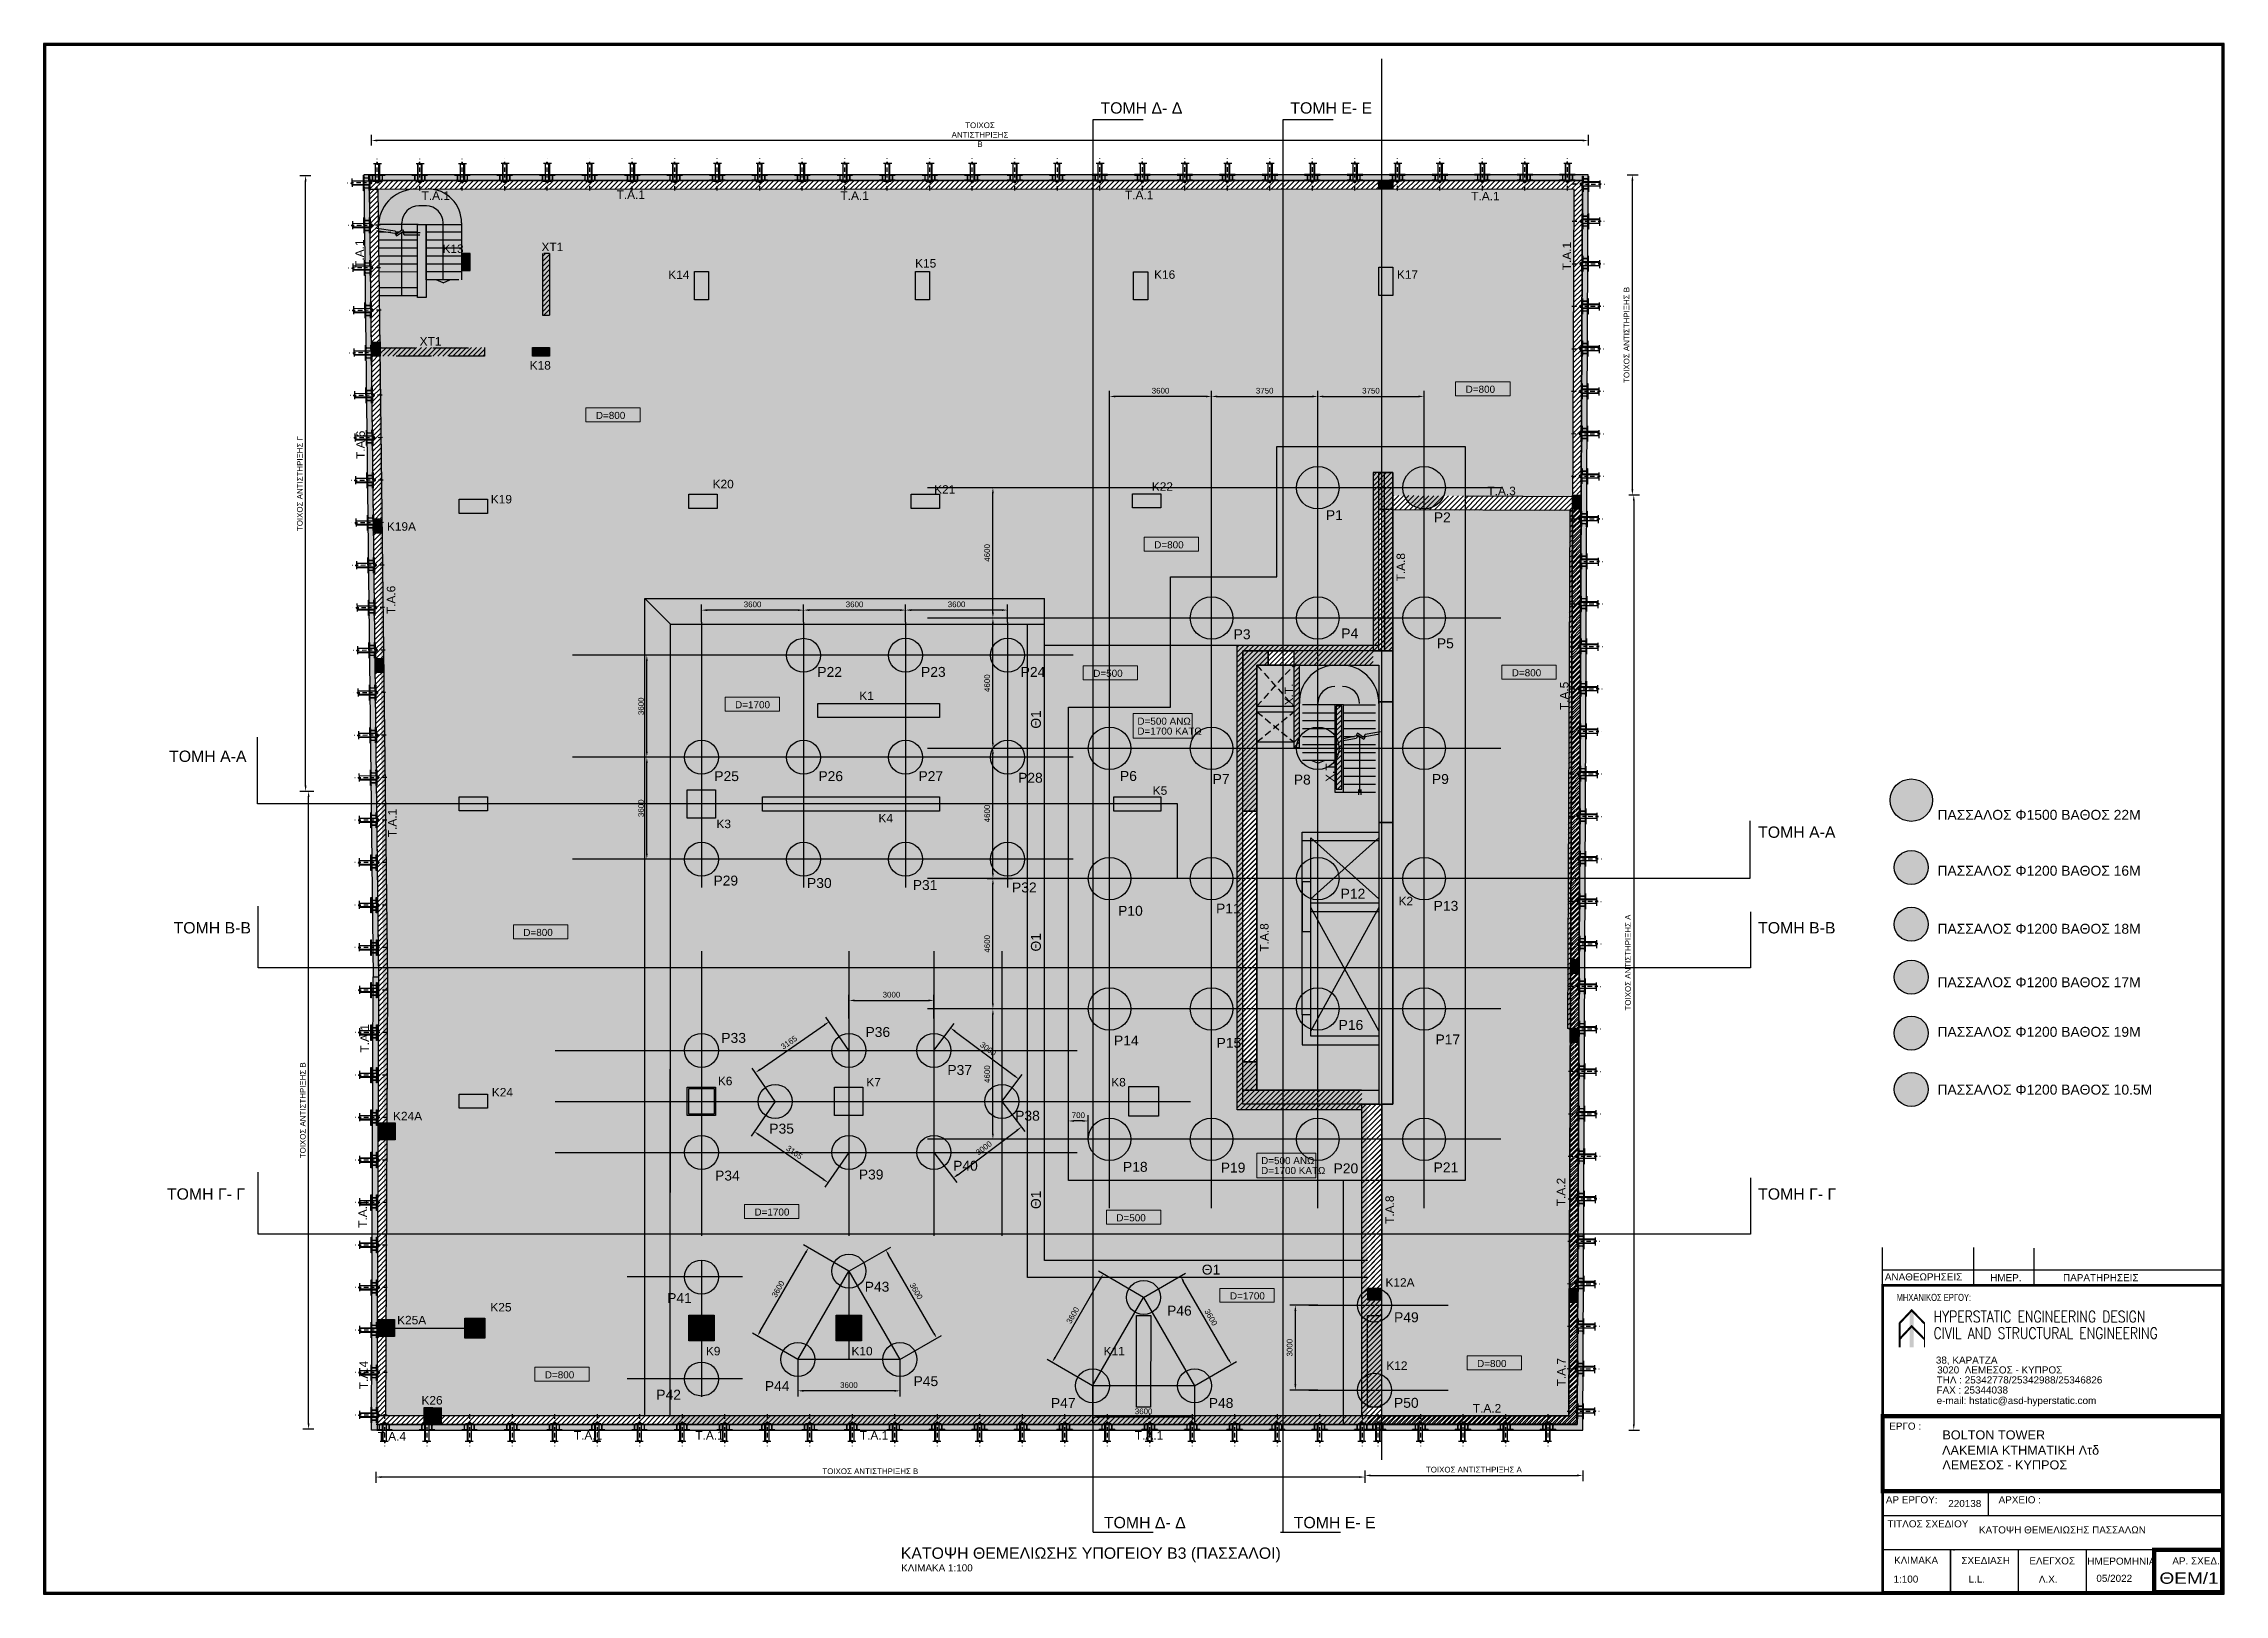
# Model space of a CAD drawing. Header units: inches. Extents: x 3 to 172, y -62 to 57.
# Drawn here: x 3.3 to 80.3, y 1.4 to 56.2 of the extents above; entities that cross this region are included whole.
import ezdxf

# ---------------------------------------------------------------- set-up
doc = ezdxf.new("R2010")
doc.units = ezdxf.units.IN
doc.header["$MEASUREMENT"] = 0
for name, pattern in [('CENTER', [50.8, 31.75, -6.35, 6.35, -6.35]), ('DashDot', [9, 5, -2, 0, -2]), ('DASHED', [0.75, 0.5, -0.25]), ('HIDDEN', [0.375, 0.25, -0.125]), ('HIDDEN2', [4.7625, 3.175, -1.5875]), ('PHANTOM2', [31.75, 15.875, -3.175, 3.175, -3.175, 3.175, -3.175])]:
    doc.linetypes.add(name, pattern=pattern)
for name, color, linetype in [('1', 1, 'Continuous'), ('2', 2, 'Continuous'), ('3', 1, 'Continuous'), ('7', 7, 'Continuous'), ('_GS_AXONAS', 1, 'DashDot'), ('_GS_STAIRS', 241, 'Continuous'), ('_GS_WALL', 7, 'Continuous'), ('BEAMS', 3, 'Continuous'), ('BORDER-1', 5, 'Continuous'), ('COLUMNS', 3, 'Continuous'), ('COLUMNS TEXT', 3, 'Continuous'), ('CONCRETE', 3, 'Continuous'), ('LOGO-A1', 4, 'Continuous'), ('PILES', 6, 'Continuous'), ('PILES 1500', 3, 'Continuous'), ('PILES AXONES', 1, 'Continuous'), ('PILES DIMENSIONS', 1, 'Continuous'), ('REINFORCEMENT', 6, 'Continuous'), ('SHEET(κειμενο τιτλου σχεδιο)', 7, 'Continuous'), ('SIDERA', 2, 'Continuous'), ('STATIC', 3, 'Continuous'), ('TEXT', 3, 'Continuous'), ('TEXT-COLUMNS', 4, 'Continuous'), ('TITLE', 7, 'Continuous'), ('TOMES', 3, 'Continuous')]:
    doc.layers.add(name, color=color, linetype=linetype)
doc.layers.add('COLUMN TEXT', color=3, linetype='Continuous', lineweight=0)
doc.layers.add('REIFORCEMENT', color=6, linetype='Continuous', lineweight=0)
doc.layers.add('neocleous existing', color=36, linetype='Continuous', true_color=0x854200)
doc.styles.add('AG', font='arial.ttf', dxfattribs={"height": 0.8})
doc.styles.add('arial greek', font='arial.ttf')
doc.styles.add('ARIAL_GREEK', font='arial.ttf')
doc.styles.add('arialgr', font='arial.ttf', dxfattribs={"height": 0.2})
doc.styles.add('GREEKS', font='greeks', dxfattribs={"height": 0.2})
doc.styles.add('ROMANT', font='romant', dxfattribs={"height": 0.7})
doc.styles.get("Standard").update_dxf_attribs({"font": 'arial.ttf'})
doc.styles.add('STYLE1', font='arial.ttf')
doc.dimstyles.new('1-100', dxfattribs={"dimtxt": 0.2, "dimasz": 0.2, "dimexe": 0.2, "dimexo": 0, "dimgap": 0.1, "dimtad": 1, "dimdec": 0, "dimlfac": 1000, "dimzin": 1, "dimdsep": 46, "dimtxsty": 'arial greek', "dimcen": 0.02, "dimclrd": 1, "dimclre": 1, "dimclrt": 3, "dimadec": 3, "dimazin": 0, "dimtfac": 0.1, "dimtdec": 0, "dimtmove": 0, "dimatfit": 2, "dimfxl": 1, "dimtolj": 1, "dimtzin": 0, "dimarcsym": 0})
pattern_1 = [(45, (-35981.64368, 80073.65336), (-0.08838834765, 0.08838834765), [])]
pattern_2 = [(45, (-36172.1925, 79997.36451), (-0.08838834765, 0.08838834765), [])]
pattern_3 = [(320, (-36172.1925, 79997.3645), (-0.0313760675, -0.3586300913), [0.0375, -0.4125]), (265, (-36172.1925, 79997.3645), (0.3760960669, 0.0693756668), [0.03, -0.33]), (10.45144446, (-36172.1951, 79997.33462), (0.3447199955, -0.2892544234), [0.031870096, -0.350571056]), (316.1842, (-36172.0925, 79997.3645), (-0.0827596404, -0.5336206653), [0.05625, -0.61875]), (6.6356355, (-36172.0994, 79997.32004), (0.4870593004, -0.4673309728), [0.047805171, -0.52585688]), (261.184164, (-36172.0925, 79997.3645), (0.4870593, -0.4673309725), [0.045, -0.4950000005]), (291, (-36172.1175, 79997.3145), (-0.2013094453, -0.2984535261), [0.0375, -0.4125]), (236, (-36172.1175, 79997.3145), (0.3625750225, -0.121657666), [0.03, -0.33]), (341.45144474, (-36172.13427, 79997.28964), (0.1612655764, -0.4201111884), [0.031870095, -0.350571056]), (307.5, (-36172.1925, 79997.36451), (0.16644692692, -0.00607992766), [0, -0.326, 0, -0.335, 0, -0.33125]), (277.5, (-36172.1925, 79997.3645), (0.19720585594, -0.13153476872), [0, -0.191, 0, -0.3185, 0, -0.12625]), (237.5, (-36172.1925, 79997.47601), (-0.01127743587, -0.26691121809), [0, -0.125, 0, -0.39, 0, -0.5175]), (227.5, (-36172.1925, 79997.526), (0.05005249117, -0.2915930847), [0, -0.1625, 0, -0.259, 0, -0.3675])]

msp = doc.modelspace()

# ---------------------------------------------------------------- texts
at = {"layer": '3', "color": 3}
for s, style, p in [('ΑΝAΘΕΩΡΗΣΕΙΣ', 'AG', (68.2886, 12.5151)), ('ΗΜΕΡ.', 'AG', (72.0053, 12.4892)), ('ΠΑΡΑΤΗΡΗΣΕΙΣ', 'AG', (74.5763, 12.4892)), ('38, KAΡΑΤΖΑ', 'AG', (70.0892, 9.5784)), ('3020  ΛΕΜΕΣΟΣ - ΚΥΠΡΟΣ', 'AG', (70.1349, 9.2313)), ('TΗΛ : 25342778/25342988/25346826', 'AG', (70.1169, 8.8781)), ('FAX : 25344038', 'AG', (70.1097, 8.5224)), ('e-mail: hstatic@asd-hyperstatic.com', 'AG', (70.1163, 8.1506)), ('EΡΓΟ :', 'AG', (68.4426, 7.2475)), ('ΑΡ ΕΡΓΟΥ:   ', 'AG', (68.3231, 4.647)), ('220138', 'STYLE1', (70.5264, 4.5162)), ('ΑΡΧΕΙΟ :', 'AG', (72.3021, 4.6474)), ('ΤΙΤΛΟΣ ΣΧΕΔΙΟΥ', 'AG', (68.3772, 3.7991)), ('ΚΑΤΟΨΗ ΘΕΜΕΛΙΩΣΗΣ ΠΑΣΣΑΛΩΝ', 'STYLE1', (71.6096, 3.5841)), ('ΚΛΙΜΑΚΑ', 'AG', (68.6145, 2.5117)), ('ΣΧΕΔΙΑΣΗ', 'AG', (70.9894, 2.5058)), ('ΕΛΕΓΧΟΣ', 'AG', (73.3872, 2.4908)), ('HMEΡΟΜΗΝΙΑ', 'AG', (75.4338, 2.4823)), ('AΡ. ΣΧΕΔ.', 'AG', (78.4335, 2.49)), ('1:100', 'STYLE1', (68.5942, 1.8486)), ('L.L.', 'STYLE1', (71.2419, 1.8486)), ('Λ.Χ.', 'STYLE1', (73.7224, 1.8435)), ('05/2022', 'STYLE1', (75.7521, 1.8752))]:
    msp.add_text(s, height=0.25, dxfattribs=dict(at, style=style)).set_placement(p)
at = {"layer": '3', "color": 3, "style": 'ROMANT', "width": 0.8}
for s, p in [('HYPERSTATIC ENGINEERING DESIGN', (70.007, 11.0363)), ('CIVIL AND STRUCTURAL ENGINEERING', (70.007, 10.4539))]:
    msp.add_text(s, height=0.4, dxfattribs=at).set_placement(p)
at = {"layer": '7', "color": 3, "style": 'GREEKS', "width": 0.8}
msp.add_text('MHCANIKOS ERGOU:', height=0.25, dxfattribs=at).set_placement((68.7013, 11.7909))
at = {"layer": 'COLUMN TEXT', "lineweight": -3, "char_height": 0.25, "attachment_point": 1}
for s, insert in [('D=800', (53.4952, 44.0984)), ('D=800', (22.803, 43.1755)), ('D=800', (42.5058, 38.6075)), ('D=500', (40.3536, 34.0717)), ('D=800', (55.1229, 34.0912)), ('D=1700', (27.7157, 32.9623)), ('D=500 {\\fArial|b0|i0|c161|p34;ΑΝΩ}', (41.9134, 32.3821)), ('D=1700 {\\fArial|b0|i0|c161|p34;ΚΑΤΩ}', (41.912, 32.0318)), ('D=800', (20.2436, 24.9249)), ('D=1700 {\\fArial|b0|i0|c161|p34;ΚΑΤΩ}', (46.2762, 16.5199)), ('D=500 {\\fArial|b0|i0|c161|p34;ΑΝΩ}', (46.2776, 16.8701)), ('D=1700', (28.3996, 15.054)), ('D=500', (41.1693, 14.8523)), ('D=1700', (45.1767, 12.0942)), ('D=800', (21.0022, 9.3081)), ('D=800', (53.8983, 9.7083))]:
    msp.add_mtext_dynamic_manual_height_columns(s, width=1376.999202, gutter_width=2500, heights=[0], dxfattribs=dict(at, insert=insert))
at = {"layer": 'COLUMNS TEXT', "color": 3, "linetype": 'Continuous', "ltscale": 0.5, "style": 'AG'}
for s, p in [('T.A.1', (16.6524, 50.6594)), ('T.A.1', (23.5342, 50.6927)), ('T.A.1', (31.4346, 50.6594)), ('T.A.1', (41.4735, 50.6804)), ('T.A.1', (53.6915, 50.6418)), ('K13', (17.3919, 48.7813)), ('XT1', (20.8833, 48.8481)), ('K15', (34.0688, 48.2692)), ('K14', (25.3582, 47.8644)), ('K16', (42.5015, 47.8723)), ('K17', (51.071, 47.8723)), ('XT1', (16.5849, 45.5144)), ('K18', (20.4678, 44.6676)), ('K19', (19.0971, 39.9426)), ('K19', (19.0971, 39.9426)), ('K20', (26.9225, 40.4767)), ('K21', (34.7403, 40.2848)), ('K22', (42.4214, 40.3889)), ('T.A.3', (54.263, 40.2332)), ('K19A', (15.4297, 38.9784)), ('K1', (32.1001, 33.0036)), ('K5', (42.4526, 29.6574)), ('K3', (27.0582, 28.4811)), ('K4', (32.7756, 28.6819)), ('K2', (51.1279, 25.7566)), ('K24', (19.1327, 19.0091)), ('K6', (27.1089, 19.4054)), ('K7', (32.3463, 19.3629)), ('K8', (40.9903, 19.3629)), ('K24A', (15.6466, 18.1666)), ('K12A', (50.6669, 12.2928)), ('K25', (19.0817, 11.4204)), ('K25A', (15.7899, 10.965)), ('K9', (26.6857, 9.8706)), ('K10', (31.8228, 9.8706)), ('K11', (40.7218, 9.8706)), ('K12', (50.6959, 9.3585)), ('K26', (16.6499, 8.1348)), ('T.A.2', (53.7493, 7.8523)), ('T.A.4', (15.103, 6.8633)), ('T.A.1', (22.0265, 6.8972)), ('T.A.1', (26.3134, 6.8972)), ('T.A.1', (32.1182, 6.8972)), ('T.A.1', (41.8222, 6.8972))]:
    msp.add_text(s, height=0.3, dxfattribs=at).set_placement(p)
for s, p in [('T.A.1', (14.6177, 48.2579)), ('T.A.1', (57.215, 48.1735)), ('T.A.6', (14.6503, 41.5121)), ('T.A.8', (51.3574, 37.1898)), ('T.A.6', (15.7259, 36.0371)), ('Χ.Τ.', (47.4085, 32.8141)), ('T.A.5', (57.1241, 32.648)), ('Χ.Τ.', (48.8567, 30.1147)), ('T.A.1', (15.7707, 28.1621)), ('T.A.8', (46.5392, 24.1214)), ('T.A.1', (14.7943, 20.5599)), ('T.A.8', (50.9659, 14.5114)), ('T.A.2', (57.0108, 15.1363)), ('T.A.1', (14.7231, 14.3739)), ('T.A.4', (14.761, 8.6762)), ('T.A.7', (57.0214, 8.7746))]:
    msp.add_text(s, height=0.3, rotation=90, dxfattribs=at).set_placement(p)
at = {"layer": 'LOGO-A1', "color": 3, "style": 'STYLE1', "width": 1.2}
msp.add_text('ΘΕΜ/1', height=0.4, dxfattribs=at).set_placement((77.9793, 1.807))
at = {"layer": 'PILES', "linetype": 'Continuous', "lineweight": 15, "ltscale": 4}
for s, p in [('P1', (48.5636, 39.3545)), ('P2', (52.3737, 39.2779)), ('P3', (45.3073, 35.1498)), ('P4', (49.1076, 35.1805)), ('P5', (52.4806, 34.8299)), ('P22', (30.6178, 33.8211)), ('P23', (34.2771, 33.8211)), ('P24', (37.7934, 33.8211)), ('P25', (26.9818, 30.1414)), ('P26', (30.656, 30.1414)), ('P27', (34.1867, 30.1414)), ('P28', (37.703, 30.084)), ('P6', (41.2968, 30.1473)), ('P7', (44.5673, 30.0405)), ('P8', (47.4316, 30.0191)), ('P9', (52.3051, 30.0405)), ('ΠΑΣΣΑΛΟΣ Φ1500 ΒΑΘΟΣ 22Μ', (70.1442, 28.7751)), ('ΠΑΣΣΑΛΟΣ Φ1200 ΒΑΘΟΣ 16Μ', (70.1442, 26.8016)), ('P29', (26.9531, 26.4554)), ('P30', (30.2541, 26.3693)), ('P31', (33.9857, 26.2976)), ('P32', (37.4877, 26.2116)), ('P12', (49.0853, 25.9927)), ('P10', (41.2315, 25.388)), ('P11', (44.6877, 25.4686)), ('P13', (52.3667, 25.5627)), ('ΠΑΣΣΑΛΟΣ Φ1200 ΒΑΘΟΣ 18Μ', (70.1442, 24.7535)), ('ΠΑΣΣΑΛΟΣ Φ1200 ΒΑΘΟΣ 17Μ', (70.1442, 22.8665)), ('P16', (49.0127, 21.3588)), ('P33', (27.2299, 20.902)), ('P36', (32.3172, 21.1098)), ('P14', (41.0865, 20.8102)), ('P15', (44.7064, 20.7259)), ('P17', (52.4315, 20.8476)), ('ΠΑΣΣΑΛΟΣ Φ1200 ΒΑΘΟΣ 19Μ', (70.1442, 21.1153)), ('P37', (35.2066, 19.7689)), ('ΠΑΣΣΑΛΟΣ Φ1200 ΒΑΘΟΣ 10.5Μ', (70.1442, 19.075)), ('P38', (37.5996, 18.1538)), ('P35', (28.9236, 17.6978)), ('P34', (27.0102, 16.0425)), ('P39', (32.0821, 16.0788)), ('P40', (35.41, 16.3888)), ('P18', (41.4035, 16.3503)), ('P19', (44.8543, 16.3232)), ('P20', (48.8349, 16.296)), ('P21', (52.3643, 16.3299)), ('P43', (32.2906, 12.117)), ('Θ1', (44.1851, 12.722)), ('P41', (25.3193, 11.7184)), ('P46', (42.9596, 11.2738)), ('P49', (50.9688, 11.0396)), ('P42', (24.9365, 8.3069)), ('P44', (28.7651, 8.6098)), ('P45', (34.0135, 8.7851)), ('P47', (38.8607, 8.013)), ('P48', (44.4301, 8.013)), ('P50', (50.967, 8.0194))]:
    msp.add_text(s, height=0.35, dxfattribs=at).set_placement(p)
for p in [(38.5056, 31.9921), (38.5056, 24.1249), (38.5056, 15.0358)]:
    msp.add_text('Θ1', height=0.35, rotation=90, dxfattribs=at).set_placement(p)
at = {"layer": 'SHEET(κειμενο τιτλου σχεδιο)', "color": 3, "lineweight": -3, "style": 'ARIAL_GREEK'}
for s, height, p in [('ΚΑΤΟΨΗ ΘΕΜΕΛΙΩΣΗΣ ΥΠΟΓΕΙΟΥ Β3 (ΠΑΣΣΑΛΟΙ)', 0.4, (33.5629, 2.6886)), ('ΚΛΙΜΑΚΑ 1:100', 0.25, (33.5775, 2.2442))]:
    msp.add_text(s, height=height, dxfattribs=at).set_placement(p)
at = {"layer": 'SIDERA', "color": 3, "style": 'arialgr'}
for s, p in [('BOLTON TOWER', (70.3176, 6.9023)), ('ΛΑΚΕΜΙΑ ΚΤΗΜΑΤΙΚΗ Λτδ', (70.3069, 6.3635)), ('ΛΕΜΕΣΟΣ - ΚΥΠΡΟΣ', (70.3175, 5.8441))]:
    msp.add_text(s, height=0.32, dxfattribs=at).set_placement(p)
at = {"layer": 'TOMES', "color": 3, "lineweight": -3, "style": 'ARIAL_GREEK'}
for s, p in [('TOMH Δ- Δ', (40.6102, 53.7032)), ('TOMH E- E', (47.3096, 53.7032)), ('TOMH A-A', (7.7439, 30.8185)), ('TOMH A-A', (63.8148, 28.1391)), ('TOMH B-B', (7.9016, 24.7635)), ('TOMH B-B', (63.8148, 24.7635)), ('TOMH Γ- Γ', (7.6669, 15.3669)), ('TOMH Γ- Γ', (63.8148, 15.3669)), ('TOMH Δ- Δ', (40.7299, 3.7697)), ('TOMH E- E', (47.4293, 3.7697))]:
    msp.add_text(s, height=0.4, dxfattribs=at).set_placement(p)

# ---------------------------------------------------------------- blocks, each defined once
blk = doc.blocks.new('*D37')
at = {"layer": 'DefPoints', "color": 0, "ltscale": 100, "transparency": 16777216}
for p in [(24.601, 30.983), (24.744, 30.983), (24.989, 27.383)]:
    blk.add_point(p, dxfattribs=at)
at = {"layer": 'PILES DIMENSIONS', "color": 1, "lineweight": -2, "ltscale": 100, "transparency": 16777216}
for p, q in [((24.744, 30.983), (24.401, 30.983)), ((24.601, 27.583), (24.601, 30.783)), ((24.989, 27.383), (24.401, 27.383))]:
    blk.add_line(p, q, dxfattribs=at)
at = {"layer": 'PILES DIMENSIONS', "color": 1, "ltscale": 100, "transparency": 16777216}
for points in [[(24.568, 30.783), (24.634, 30.783), (24.601, 30.983)], [(24.568, 27.583), (24.634, 27.583), (24.601, 27.383)]]:
    blk.add_solid(points, dxfattribs=at)
at = {"layer": 'PILES DIMENSIONS', "color": 3, "ltscale": 100, "transparency": 16777216, "insert": (24.399, 29.183), "char_height": 0.2, "attachment_point": 5, "rotation": 90, "style": 'arial greek'}
blk.add_mtext('\\A1;3600', dxfattribs=at)
blk = doc.blocks.new('*D38')
at = {"layer": 'DefPoints', "color": 0, "ltscale": 100, "transparency": 16777216}
for p in [(24.601, 34.583), (24.744, 34.583), (24.744, 30.983)]:
    blk.add_point(p, dxfattribs=at)
at = {"layer": 'PILES DIMENSIONS', "color": 1, "lineweight": -2, "ltscale": 100, "transparency": 16777216}
for p, q in [((24.744, 34.583), (24.401, 34.583)), ((24.601, 31.183), (24.601, 34.383)), ((24.744, 30.983), (24.401, 30.983))]:
    blk.add_line(p, q, dxfattribs=at)
at = {"layer": 'PILES DIMENSIONS', "color": 1, "ltscale": 100, "transparency": 16777216}
for points in [[(24.568, 34.383), (24.634, 34.383), (24.601, 34.583)], [(24.568, 31.183), (24.634, 31.183), (24.601, 30.983)]]:
    blk.add_solid(points, dxfattribs=at)
at = {"layer": 'PILES DIMENSIONS', "color": 3, "ltscale": 100, "transparency": 16777216, "insert": (24.399, 32.783), "char_height": 0.2, "attachment_point": 5, "rotation": 90, "style": 'arial greek'}
blk.add_mtext('\\A1;3600', dxfattribs=at)
blk = doc.blocks.new('*D39')
at = {"layer": 'DefPoints', "color": 0, "ltscale": 100, "transparency": 16777216}
for p in [(26.532, 36.176), (26.532, 35.754), (30.132, 35.754)]:
    blk.add_point(p, dxfattribs=at)
at = {"layer": 'PILES DIMENSIONS', "color": 1, "lineweight": -2, "ltscale": 100, "transparency": 16777216}
for p, q in [((26.532, 35.754), (26.532, 36.376)), ((29.932, 36.176), (26.732, 36.176)), ((30.132, 35.754), (30.132, 36.376))]:
    blk.add_line(p, q, dxfattribs=at)
at = {"layer": 'PILES DIMENSIONS', "color": 1, "ltscale": 100, "transparency": 16777216}
for points in [[(26.732, 36.21), (26.732, 36.143), (26.532, 36.176)], [(29.932, 36.21), (29.932, 36.143), (30.132, 36.176)]]:
    blk.add_solid(points, dxfattribs=at)
at = {"layer": 'PILES DIMENSIONS', "color": 3, "ltscale": 100, "transparency": 16777216, "insert": (28.332, 36.379), "char_height": 0.2, "attachment_point": 5, "style": 'arial greek'}
blk.add_mtext('\\A1;3600', dxfattribs=at)
blk = doc.blocks.new('*D40')
at = {"layer": 'DefPoints', "color": 0, "ltscale": 100, "transparency": 16777216}
for p in [(30.131, 36.177), (30.131, 35.754), (33.731, 35.754)]:
    blk.add_point(p, dxfattribs=at)
at = {"layer": 'PILES DIMENSIONS', "color": 1, "lineweight": -2, "ltscale": 100, "transparency": 16777216}
for p, q in [((30.131, 35.754), (30.131, 36.377)), ((33.531, 36.177), (30.331, 36.177)), ((33.731, 35.754), (33.731, 36.377))]:
    blk.add_line(p, q, dxfattribs=at)
at = {"layer": 'PILES DIMENSIONS', "color": 1, "ltscale": 100, "transparency": 16777216}
for points in [[(30.331, 36.211), (30.331, 36.144), (30.131, 36.177)], [(33.531, 36.211), (33.531, 36.144), (33.731, 36.177)]]:
    blk.add_solid(points, dxfattribs=at)
at = {"layer": 'PILES DIMENSIONS', "color": 3, "ltscale": 100, "transparency": 16777216, "insert": (31.931, 36.379), "char_height": 0.2, "attachment_point": 5, "style": 'arial greek'}
blk.add_mtext('\\A1;3600', dxfattribs=at)
blk = doc.blocks.new('*D41')
at = {"layer": 'DefPoints', "color": 0, "ltscale": 100, "transparency": 16777216}
for p in [(33.731, 36.178), (33.731, 35.755), (37.331, 35.755)]:
    blk.add_point(p, dxfattribs=at)
at = {"layer": 'PILES DIMENSIONS', "color": 1, "lineweight": -2, "ltscale": 100, "transparency": 16777216}
for p, q in [((33.731, 35.755), (33.731, 36.378)), ((37.131, 36.178), (33.931, 36.178)), ((37.331, 35.755), (37.331, 36.378))]:
    blk.add_line(p, q, dxfattribs=at)
at = {"layer": 'PILES DIMENSIONS', "color": 1, "ltscale": 100, "transparency": 16777216}
for points in [[(33.931, 36.211), (33.931, 36.145), (33.731, 36.178)], [(37.131, 36.211), (37.131, 36.145), (37.331, 36.178)]]:
    blk.add_solid(points, dxfattribs=at)
at = {"layer": 'PILES DIMENSIONS', "color": 3, "ltscale": 100, "transparency": 16777216, "insert": (35.531, 36.38), "char_height": 0.2, "attachment_point": 5, "style": 'arial greek'}
blk.add_mtext('\\A1;3600', dxfattribs=at)
blk = doc.blocks.new('*D42')
at = {"layer": 'DefPoints', "color": 0, "ltscale": 100, "transparency": 16777216}
for p in [(34.734, 22.399), (31.734, 21.76), (34.734, 21.76)]:
    blk.add_point(p, dxfattribs=at)
at = {"layer": 'PILES DIMENSIONS', "color": 1, "lineweight": -2, "ltscale": 100, "transparency": 16777216}
for p, q in [((31.734, 21.76), (31.734, 22.599)), ((31.934, 22.399), (34.534, 22.399)), ((34.734, 21.76), (34.734, 22.599))]:
    blk.add_line(p, q, dxfattribs=at)
at = {"layer": 'PILES DIMENSIONS', "color": 1, "ltscale": 100, "transparency": 16777216}
for points in [[(31.934, 22.432), (31.934, 22.365), (31.734, 22.399)], [(34.534, 22.432), (34.534, 22.365), (34.734, 22.399)]]:
    blk.add_solid(points, dxfattribs=at)
at = {"layer": 'PILES DIMENSIONS', "color": 3, "ltscale": 100, "transparency": 16777216, "insert": (33.234, 22.601), "char_height": 0.2, "attachment_point": 5, "style": 'arial greek'}
blk.add_mtext('\\A1;3000', dxfattribs=at)
blk = doc.blocks.new('*D43')
at = {"layer": 'DefPoints', "color": 0, "ltscale": 100, "transparency": 16777216}
for p in [(31.033, 21.65), (31.734, 20.636), (29.131, 18.836)]:
    blk.add_point(p, dxfattribs=at)
at = {"layer": 'PILES DIMENSIONS', "color": 1, "lineweight": -2, "ltscale": 100, "transparency": 16777216}
for p, q in [((31.734, 20.636), (30.919, 21.814)), ((28.595, 19.963), (30.868, 21.536)), ((29.131, 18.836), (28.316, 20.013))]:
    blk.add_line(p, q, dxfattribs=at)
at = {"layer": 'PILES DIMENSIONS', "color": 1, "ltscale": 100, "transparency": 16777216}
for points in [[(30.849, 21.563), (30.887, 21.508), (31.033, 21.65)], [(28.576, 19.99), (28.614, 19.935), (28.43, 19.849)]]:
    blk.add_solid(points, dxfattribs=at)
at = {"layer": 'PILES DIMENSIONS', "color": 3, "ltscale": 100, "transparency": 16777216, "insert": (29.617, 20.915), "char_height": 0.2, "attachment_point": 5, "rotation": 34.68094, "style": 'arial greek'}
blk.add_mtext('\\A1;3165', dxfattribs=at)
blk = doc.blocks.new('*D18')
at = {"layer": 'DefPoints', "color": 0, "ltscale": 100, "transparency": 16777216}
for p in [(36.813, 22.097), (37.505, 22.097), (37.505, 17.497)]:
    blk.add_point(p, dxfattribs=at)
at = {"layer": 'PILES DIMENSIONS', "color": 1, "lineweight": -2, "ltscale": 100, "transparency": 16777216}
for p, q in [((37.505, 22.097), (36.613, 22.097)), ((36.813, 17.697), (36.813, 21.897)), ((37.505, 17.497), (36.613, 17.497))]:
    blk.add_line(p, q, dxfattribs=at)
at = {"layer": 'PILES DIMENSIONS', "color": 1, "ltscale": 100, "transparency": 16777216}
for points in [[(36.78, 21.897), (36.846, 21.897), (36.813, 22.097)], [(36.78, 17.697), (36.846, 17.697), (36.813, 17.497)]]:
    blk.add_solid(points, dxfattribs=at)
at = {"layer": 'PILES DIMENSIONS', "color": 3, "ltscale": 100, "transparency": 16777216, "insert": (36.611, 19.797), "char_height": 0.2, "attachment_point": 5, "rotation": 90, "style": 'arial greek'}
blk.add_mtext('\\A1;4600', dxfattribs=at)
blk = doc.blocks.new('*D19')
at = {"layer": 'DefPoints', "color": 0, "ltscale": 100, "transparency": 16777216}
for p in [(36.813, 26.697), (37.505, 26.697), (37.505, 22.097)]:
    blk.add_point(p, dxfattribs=at)
at = {"layer": 'PILES DIMENSIONS', "color": 1, "lineweight": -2, "ltscale": 100, "transparency": 16777216}
for p, q in [((37.505, 26.697), (36.613, 26.697)), ((36.813, 22.297), (36.813, 26.497)), ((37.505, 22.097), (36.613, 22.097))]:
    blk.add_line(p, q, dxfattribs=at)
at = {"layer": 'PILES DIMENSIONS', "color": 1, "ltscale": 100, "transparency": 16777216}
for points in [[(36.78, 26.497), (36.846, 26.497), (36.813, 26.697)], [(36.78, 22.297), (36.846, 22.297), (36.813, 22.097)]]:
    blk.add_solid(points, dxfattribs=at)
at = {"layer": 'PILES DIMENSIONS', "color": 3, "ltscale": 100, "transparency": 16777216, "insert": (36.611, 24.397), "char_height": 0.2, "attachment_point": 5, "rotation": 90, "style": 'arial greek'}
blk.add_mtext('\\A1;4600', dxfattribs=at)
blk = doc.blocks.new('*D20')
at = {"layer": 'DefPoints', "color": 0, "ltscale": 100, "transparency": 16777216}
for p in [(36.813, 31.297), (37.505, 31.297), (37.505, 26.697)]:
    blk.add_point(p, dxfattribs=at)
at = {"layer": 'PILES DIMENSIONS', "color": 1, "lineweight": -2, "ltscale": 100, "transparency": 16777216}
for p, q in [((37.505, 31.297), (36.613, 31.297)), ((36.813, 26.897), (36.813, 31.097)), ((37.505, 26.697), (36.613, 26.697))]:
    blk.add_line(p, q, dxfattribs=at)
at = {"layer": 'PILES DIMENSIONS', "color": 1, "ltscale": 100, "transparency": 16777216}
for points in [[(36.78, 31.097), (36.846, 31.097), (36.813, 31.297)], [(36.78, 26.897), (36.846, 26.897), (36.813, 26.697)]]:
    blk.add_solid(points, dxfattribs=at)
at = {"layer": 'PILES DIMENSIONS', "color": 3, "ltscale": 100, "transparency": 16777216, "insert": (36.611, 28.997), "char_height": 0.2, "attachment_point": 5, "rotation": 90, "style": 'arial greek'}
blk.add_mtext('\\A1;4600', dxfattribs=at)
blk = doc.blocks.new('*D21')
at = {"layer": 'DefPoints', "color": 0, "ltscale": 100, "transparency": 16777216}
for p in [(36.813, 35.897), (37.505, 35.897), (37.505, 31.297)]:
    blk.add_point(p, dxfattribs=at)
at = {"layer": 'PILES DIMENSIONS', "color": 1, "lineweight": -2, "ltscale": 100, "transparency": 16777216}
for p, q in [((37.505, 35.897), (36.613, 35.897)), ((36.813, 31.497), (36.813, 35.697)), ((37.505, 31.297), (36.613, 31.297))]:
    blk.add_line(p, q, dxfattribs=at)
at = {"layer": 'PILES DIMENSIONS', "color": 1, "ltscale": 100, "transparency": 16777216}
for points in [[(36.78, 35.697), (36.846, 35.697), (36.813, 35.897)], [(36.78, 31.497), (36.846, 31.497), (36.813, 31.297)]]:
    blk.add_solid(points, dxfattribs=at)
at = {"layer": 'PILES DIMENSIONS', "color": 3, "ltscale": 100, "transparency": 16777216, "insert": (36.611, 33.597), "char_height": 0.2, "attachment_point": 5, "rotation": 90, "style": 'arial greek'}
blk.add_mtext('\\A1;4600', dxfattribs=at)
blk = doc.blocks.new('*D22')
at = {"layer": 'DefPoints', "color": 0, "ltscale": 100, "transparency": 16777216}
for p in [(36.813, 40.497), (37.505, 40.497), (37.505, 35.897)]:
    blk.add_point(p, dxfattribs=at)
at = {"layer": 'PILES DIMENSIONS', "color": 1, "lineweight": -2, "ltscale": 100, "transparency": 16777216}
for p, q in [((37.505, 40.497), (36.613, 40.497)), ((36.813, 36.097), (36.813, 40.297)), ((37.505, 35.897), (36.613, 35.897))]:
    blk.add_line(p, q, dxfattribs=at)
at = {"layer": 'PILES DIMENSIONS', "color": 1, "ltscale": 100, "transparency": 16777216}
for points in [[(36.78, 40.297), (36.846, 40.297), (36.813, 40.497)], [(36.78, 36.097), (36.846, 36.097), (36.813, 35.897)]]:
    blk.add_solid(points, dxfattribs=at)
at = {"layer": 'PILES DIMENSIONS', "color": 3, "ltscale": 100, "transparency": 16777216, "insert": (36.611, 38.197), "char_height": 0.2, "attachment_point": 5, "rotation": 90, "style": 'arial greek'}
blk.add_mtext('\\A1;4600', dxfattribs=at)
blk = doc.blocks.new('*D23')
at = {"layer": 'DefPoints', "color": 0, "ltscale": 100, "transparency": 16777216}
for p in [(48.279, 43.719), (44.529, 42.753), (48.279, 42.753)]:
    blk.add_point(p, dxfattribs=at)
at = {"layer": 'PILES DIMENSIONS', "color": 1, "lineweight": -2, "ltscale": 100, "transparency": 16777216}
for p, q in [((44.529, 42.753), (44.529, 43.919)), ((48.279, 42.753), (48.279, 43.919)), ((44.729, 43.719), (48.079, 43.719))]:
    blk.add_line(p, q, dxfattribs=at)
at = {"layer": 'PILES DIMENSIONS', "color": 1, "ltscale": 100, "transparency": 16777216}
for points in [[(44.729, 43.752), (44.729, 43.686), (44.529, 43.719)], [(48.079, 43.752), (48.079, 43.686), (48.279, 43.719)]]:
    blk.add_solid(points, dxfattribs=at)
at = {"layer": 'PILES DIMENSIONS', "color": 3, "ltscale": 100, "transparency": 16777216, "insert": (46.404, 43.921), "char_height": 0.2, "attachment_point": 5, "style": 'arial greek'}
blk.add_mtext('\\A1;3750', dxfattribs=at)
blk = doc.blocks.new('*D24')
at = {"layer": 'DefPoints', "color": 0, "ltscale": 100, "transparency": 16777216}
for p in [(52.029, 43.719), (48.279, 42.753), (52.029, 42.753)]:
    blk.add_point(p, dxfattribs=at)
at = {"layer": 'PILES DIMENSIONS', "color": 1, "lineweight": -2, "ltscale": 100, "transparency": 16777216}
for p, q in [((48.279, 42.753), (48.279, 43.919)), ((52.029, 42.753), (52.029, 43.919)), ((48.479, 43.719), (51.829, 43.719))]:
    blk.add_line(p, q, dxfattribs=at)
at = {"layer": 'PILES DIMENSIONS', "color": 1, "ltscale": 100, "transparency": 16777216}
for points in [[(48.479, 43.752), (48.479, 43.686), (48.279, 43.719)], [(51.829, 43.752), (51.829, 43.686), (52.029, 43.719)]]:
    blk.add_solid(points, dxfattribs=at)
at = {"layer": 'PILES DIMENSIONS', "color": 3, "ltscale": 100, "transparency": 16777216, "insert": (50.154, 43.921), "char_height": 0.2, "attachment_point": 5, "style": 'arial greek'}
blk.add_mtext('\\A1;3750', dxfattribs=at)
blk = doc.blocks.new('*D25')
at = {"layer": 'DefPoints', "color": 0, "ltscale": 100, "transparency": 16777216}
for p in [(47.487, 11.642), (48.279, 11.642), (48.279, 8.642)]:
    blk.add_point(p, dxfattribs=at)
at = {"layer": 'PILES DIMENSIONS', "color": 1, "lineweight": -2, "ltscale": 100, "transparency": 16777216}
for p, q in [((48.279, 11.642), (47.287, 11.642)), ((47.487, 8.842), (47.487, 11.442)), ((48.279, 8.642), (47.287, 8.642))]:
    blk.add_line(p, q, dxfattribs=at)
at = {"layer": 'PILES DIMENSIONS', "color": 1, "ltscale": 100, "transparency": 16777216}
for points in [[(47.454, 11.442), (47.52, 11.442), (47.487, 11.642)], [(47.454, 8.842), (47.52, 8.842), (47.487, 8.642)]]:
    blk.add_solid(points, dxfattribs=at)
at = {"layer": 'PILES DIMENSIONS', "color": 3, "ltscale": 100, "transparency": 16777216, "insert": (47.285, 10.142), "char_height": 0.2, "attachment_point": 5, "rotation": 90, "style": 'arial greek'}
blk.add_mtext('\\A1;3000', dxfattribs=at)
blk = doc.blocks.new('*D26')
at = {"layer": 'DefPoints', "color": 0, "ltscale": 100, "transparency": 16777216}
for p in [(39.479, 18.144), (39.479, 17.497), (40.179, 17.497)]:
    blk.add_point(p, dxfattribs=at)
at = {"layer": 'PILES DIMENSIONS', "color": 1, "lineweight": -2, "ltscale": 100, "transparency": 16777216}
for p, q in [((39.479, 17.497), (39.479, 18.344)), ((39.979, 18.144), (39.679, 18.144)), ((40.179, 17.497), (40.179, 18.344))]:
    blk.add_line(p, q, dxfattribs=at)
at = {"layer": 'PILES DIMENSIONS', "color": 1, "ltscale": 100, "transparency": 16777216}
for points in [[(39.679, 18.177), (39.679, 18.111), (39.479, 18.144)], [(39.979, 18.177), (39.979, 18.111), (40.179, 18.144)]]:
    blk.add_solid(points, dxfattribs=at)
at = {"layer": 'PILES DIMENSIONS', "color": 3, "ltscale": 100, "transparency": 16777216, "insert": (39.829, 18.346), "char_height": 0.2, "attachment_point": 5, "style": 'arial greek'}
blk.add_mtext('\\A1;700', dxfattribs=at)
blk = doc.blocks.new('*D27')
at = {"layer": 'DefPoints', "color": 0, "ltscale": 100, "transparency": 16777216}
for p in [(40.929, 43.719), (40.929, 42.753), (44.529, 42.753)]:
    blk.add_point(p, dxfattribs=at)
at = {"layer": 'PILES DIMENSIONS', "color": 1, "lineweight": -2, "ltscale": 100, "transparency": 16777216}
for p, q in [((40.929, 42.753), (40.929, 43.919)), ((44.529, 42.753), (44.529, 43.919)), ((44.329, 43.719), (41.129, 43.719))]:
    blk.add_line(p, q, dxfattribs=at)
at = {"layer": 'PILES DIMENSIONS', "color": 1, "ltscale": 100, "transparency": 16777216}
for points in [[(41.129, 43.752), (41.129, 43.686), (40.929, 43.719)], [(44.329, 43.752), (44.329, 43.686), (44.529, 43.719)]]:
    blk.add_solid(points, dxfattribs=at)
at = {"layer": 'PILES DIMENSIONS', "color": 3, "ltscale": 100, "transparency": 16777216, "insert": (42.729, 43.921), "char_height": 0.2, "attachment_point": 5, "style": 'arial greek'}
blk.add_mtext('\\A1;3600', dxfattribs=at)
blk = doc.blocks.new('*D28')
at = {"layer": 'DefPoints', "color": 0, "ltscale": 100, "transparency": 16777216}
for p in [(30.307, 13.669), (31.733, 12.845), (29.932, 9.728)]:
    blk.add_point(p, dxfattribs=at)
at = {"layer": 'PILES DIMENSIONS', "color": 1, "lineweight": -2, "ltscale": 100, "transparency": 16777216}
for p, q in [((28.606, 10.725), (30.207, 13.496)), ((31.733, 12.845), (30.134, 13.769)), ((29.932, 9.728), (28.333, 10.652))]:
    blk.add_line(p, q, dxfattribs=at)
at = {"layer": 'PILES DIMENSIONS', "color": 1, "ltscale": 100, "transparency": 16777216}
for points in [[(30.178, 13.513), (30.236, 13.479), (30.307, 13.669)], [(28.578, 10.742), (28.635, 10.708), (28.506, 10.552)]]:
    blk.add_solid(points, dxfattribs=at)
at = {"layer": 'PILES DIMENSIONS', "color": 3, "ltscale": 100, "transparency": 16777216, "insert": (29.232, 12.212), "char_height": 0.2, "attachment_point": 5, "rotation": 59.98588, "style": 'arial greek'}
blk.add_mtext('\\A1;3600', dxfattribs=at)
blk = doc.blocks.new('*D29')
at = {"layer": 'DefPoints', "color": 0, "ltscale": 100, "transparency": 16777216}
for p in [(33.033, 13.595), (31.733, 12.845), (33.532, 9.727)]:
    blk.add_point(p, dxfattribs=at)
at = {"layer": 'PILES DIMENSIONS', "color": 1, "lineweight": -2, "ltscale": 100, "transparency": 16777216}
for p, q in [((31.733, 12.845), (33.206, 13.695)), ((34.732, 10.65), (33.132, 13.422)), ((33.532, 9.727), (35.005, 10.577))]:
    blk.add_line(p, q, dxfattribs=at)
at = {"layer": 'PILES DIMENSIONS', "color": 1, "ltscale": 100, "transparency": 16777216}
for points in [[(33.161, 13.439), (33.104, 13.405), (33.033, 13.595)], [(34.761, 10.667), (34.703, 10.634), (34.832, 10.477)]]:
    blk.add_solid(points, dxfattribs=at)
at = {"layer": 'PILES DIMENSIONS', "color": 3, "ltscale": 100, "transparency": 16777216, "insert": (34.107, 12.137), "char_height": 0.2, "attachment_point": 5, "rotation": 299.98588, "style": 'arial greek'}
blk.add_mtext('\\A1;3600', dxfattribs=at)
blk = doc.blocks.new('*D30')
at = {"layer": 'DefPoints', "color": 0, "ltscale": 100, "transparency": 16777216}
for p in [(29.932, 9.728), (33.532, 9.727), (29.932, 8.619)]:
    blk.add_point(p, dxfattribs=at)
at = {"layer": 'PILES DIMENSIONS', "color": 1, "lineweight": -2, "ltscale": 100, "transparency": 16777216}
for p, q in [((29.932, 9.728), (29.932, 8.419)), ((33.532, 9.727), (33.532, 8.418)), ((33.332, 8.618), (30.132, 8.619))]:
    blk.add_line(p, q, dxfattribs=at)
at = {"layer": 'PILES DIMENSIONS', "color": 1, "ltscale": 100, "transparency": 16777216}
for points in [[(30.132, 8.652), (30.132, 8.586), (29.932, 8.619)], [(33.332, 8.652), (33.332, 8.585), (33.532, 8.618)]]:
    blk.add_solid(points, dxfattribs=at)
at = {"layer": 'PILES DIMENSIONS', "color": 3, "ltscale": 100, "transparency": 16777216, "insert": (31.732, 8.821), "char_height": 0.2, "attachment_point": 5, "rotation": 359.98588, "style": 'arial greek'}
blk.add_mtext('\\A1;3600', dxfattribs=at)
blk = doc.blocks.new('*D31')
at = {"layer": 'DefPoints', "color": 0, "ltscale": 100, "transparency": 16777216}
for p in [(40.707, 12.741), (42.133, 11.918), (40.332, 8.8)]:
    blk.add_point(p, dxfattribs=at)
at = {"layer": 'PILES DIMENSIONS', "color": 1, "lineweight": -2, "ltscale": 100, "transparency": 16777216}
for p, q in [((39.006, 9.797), (40.607, 12.568)), ((42.133, 11.918), (40.534, 12.841)), ((40.332, 8.8), (38.733, 9.724))]:
    blk.add_line(p, q, dxfattribs=at)
at = {"layer": 'PILES DIMENSIONS', "color": 1, "ltscale": 100, "transparency": 16777216}
for points in [[(40.578, 12.585), (40.636, 12.552), (40.707, 12.741)], [(38.978, 9.814), (39.035, 9.781), (38.906, 9.624)]]:
    blk.add_solid(points, dxfattribs=at)
at = {"layer": 'PILES DIMENSIONS', "color": 3, "ltscale": 100, "transparency": 16777216, "insert": (39.632, 11.284), "char_height": 0.2, "attachment_point": 5, "rotation": 59.98588, "style": 'arial greek'}
blk.add_mtext('\\A1;3600', dxfattribs=at)
blk = doc.blocks.new('*D32')
at = {"layer": 'DefPoints', "color": 0, "ltscale": 100, "transparency": 16777216}
for p in [(43.433, 12.668), (42.133, 11.918), (43.932, 8.8)]:
    blk.add_point(p, dxfattribs=at)
at = {"layer": 'PILES DIMENSIONS', "color": 1, "lineweight": -2, "ltscale": 100, "transparency": 16777216}
for p, q in [((42.133, 11.918), (43.606, 12.767)), ((45.132, 9.723), (43.532, 12.494)), ((43.932, 8.8), (45.405, 9.649))]:
    blk.add_line(p, q, dxfattribs=at)
at = {"layer": 'PILES DIMENSIONS', "color": 1, "ltscale": 100, "transparency": 16777216}
for points in [[(43.561, 12.511), (43.504, 12.478), (43.433, 12.668)], [(45.161, 9.739), (45.103, 9.706), (45.232, 9.549)]]:
    blk.add_solid(points, dxfattribs=at)
at = {"layer": 'PILES DIMENSIONS', "color": 3, "ltscale": 100, "transparency": 16777216, "insert": (44.507, 11.21), "char_height": 0.2, "attachment_point": 5, "rotation": 299.98588, "style": 'arial greek'}
blk.add_mtext('\\A1;3600', dxfattribs=at)
blk = doc.blocks.new('*D33')
at = {"layer": 'DefPoints', "color": 0, "ltscale": 100, "transparency": 16777216}
for p in [(40.332, 8.8), (43.932, 8.8), (40.332, 7.691)]:
    blk.add_point(p, dxfattribs=at)
at = {"layer": 'PILES DIMENSIONS', "color": 1, "lineweight": -2, "ltscale": 100, "transparency": 16777216}
for p, q in [((40.332, 8.8), (40.332, 7.491)), ((43.932, 8.8), (43.932, 7.49)), ((43.732, 7.69), (40.532, 7.691))]:
    blk.add_line(p, q, dxfattribs=at)
at = {"layer": 'PILES DIMENSIONS', "color": 1, "ltscale": 100, "transparency": 16777216}
for points in [[(40.532, 7.725), (40.532, 7.658), (40.332, 7.691)], [(43.732, 7.724), (43.732, 7.657), (43.932, 7.69)]]:
    blk.add_solid(points, dxfattribs=at)
at = {"layer": 'PILES DIMENSIONS', "color": 3, "ltscale": 100, "transparency": 16777216, "insert": (42.132, 7.893), "char_height": 0.2, "attachment_point": 5, "rotation": 359.98588, "style": 'arial greek'}
blk.add_mtext('\\A1;3600', dxfattribs=at)
blk = doc.blocks.new('*D34')
at = {"layer": 'DefPoints', "color": 0, "ltscale": 100, "transparency": 16777216}
for p in [(34.732, 20.636), (37.724, 19.626), (37.132, 18.836)]:
    blk.add_point(p, dxfattribs=at)
at = {"layer": 'PILES DIMENSIONS', "color": 1, "lineweight": -2, "ltscale": 100, "transparency": 16777216}
for p, q in [((34.732, 20.636), (35.444, 21.585)), ((35.484, 21.305), (37.564, 19.746)), ((37.132, 18.836), (37.844, 19.786))]:
    blk.add_line(p, q, dxfattribs=at)
at = {"layer": 'PILES DIMENSIONS', "color": 1, "ltscale": 100, "transparency": 16777216}
for points in [[(35.504, 21.332), (35.464, 21.279), (35.324, 21.425)], [(37.584, 19.773), (37.544, 19.719), (37.724, 19.626)]]:
    blk.add_solid(points, dxfattribs=at)
at = {"layer": 'PILES DIMENSIONS', "color": 3, "ltscale": 100, "transparency": 16777216, "insert": (36.646, 20.687), "char_height": 0.2, "attachment_point": 5, "rotation": 323.14518, "style": 'arial greek'}
blk.add_mtext('\\A1;3000', dxfattribs=at)
blk = doc.blocks.new('*D35')
at = {"layer": 'DefPoints', "color": 0, "ltscale": 100, "transparency": 16777216}
for p in [(37.133, 18.837), (37.815, 17.929), (34.734, 17.036)]:
    blk.add_point(p, dxfattribs=at)
at = {"layer": 'PILES DIMENSIONS', "color": 1, "lineweight": -2, "ltscale": 100, "transparency": 16777216}
for p, q in [((37.133, 18.837), (37.935, 17.769)), ((35.575, 16.248), (37.655, 17.809)), ((34.734, 17.036), (35.536, 15.968))]:
    blk.add_line(p, q, dxfattribs=at)
at = {"layer": 'PILES DIMENSIONS', "color": 1, "ltscale": 100, "transparency": 16777216}
for points in [[(37.635, 17.836), (37.675, 17.783), (37.815, 17.929)], [(35.555, 16.275), (35.595, 16.221), (35.416, 16.128)]]:
    blk.add_solid(points, dxfattribs=at)
at = {"layer": 'PILES DIMENSIONS', "color": 3, "ltscale": 100, "transparency": 16777216, "insert": (36.494, 17.19), "char_height": 0.2, "attachment_point": 5, "rotation": 36.90227, "style": 'arial greek'}
blk.add_mtext('\\A1;3000', dxfattribs=at)
blk = doc.blocks.new('*D36')
at = {"layer": 'DefPoints', "color": 0, "ltscale": 100, "transparency": 16777216}
for p in [(29.13, 18.837), (28.392, 17.77), (31.732, 17.036)]:
    blk.add_point(p, dxfattribs=at)
at = {"layer": 'PILES DIMENSIONS', "color": 1, "lineweight": -2, "ltscale": 100, "transparency": 16777216}
for p, q in [((29.13, 18.837), (28.278, 17.606)), ((30.83, 16.083), (28.556, 17.656)), ((31.732, 17.036), (30.88, 15.804))]:
    blk.add_line(p, q, dxfattribs=at)
at = {"layer": 'PILES DIMENSIONS', "color": 1, "ltscale": 100, "transparency": 16777216}
for points in [[(28.575, 17.684), (28.537, 17.629), (28.392, 17.77)], [(30.849, 16.11), (30.811, 16.055), (30.994, 15.969)]]:
    blk.add_solid(points, dxfattribs=at)
at = {"layer": 'PILES DIMENSIONS', "color": 3, "ltscale": 100, "transparency": 16777216, "insert": (29.808, 17.036), "char_height": 0.2, "attachment_point": 5, "rotation": 325.31399, "style": 'arial greek'}
blk.add_mtext('\\A1;3165', dxfattribs=at)
blk = doc.blocks.new('A$C384818B6')
at = {"layer": 'CONCRETE', "linetype": 'Continuous'}
for p, q in [((-1, 0), (1, 0)), ((-1, -0.15), (-1, 0)), ((1, 0), (1, -0.15)), ((-1, -0.15), (-0.225, -0.15)), ((-1, -1.85), (-0.225, -1.85)), ((-1, -2), (-1, -1.85)), ((-1, -2), (1, -2)), ((1, -2), (-1, -2)), ((-0.045, -0.33), (-0.045, -1.67)), ((0.045, -0.33), (0.045, -1.67)), ((0.225, -0.15), (1, -0.15)), ((0.225, -1.85), (1, -1.85)), ((1, -1.85), (1, -2))]:
    blk.add_line(p, q, dxfattribs=at)
for centre, start, end in [((-0.225, -0.33), 0, 90), ((-0.225, -1.67), 270, 0), ((0.225, -0.33), 90, 180), ((0.225, -1.67), 180, 270)]:
    blk.add_arc(centre, 0.18, start, end, dxfattribs=at)
blk = doc.blocks.new('HEB 200')
at = {"layer": '3', "color": 1, "linetype": 'HIDDEN', "ltscale": 100}
for p, q in [((-0.15, 0.501), (-0.15, -0.104)), ((-0.135, -0.127), (-0.135, 0.501)), ((-0.015, -0.127), (-0.015, 0.501)), ((0, 0.501), (0, -0.104))]:
    blk.add_line(p, q, dxfattribs=at)
at = {"layer": '3', "color": 1, "linetype": 'PHANTOM2', "ltscale": 0.01}
blk.add_line((-0.075, -0.463), (-0.075, 0.665), dxfattribs=at)
at = {"layer": '3', "color": 1, "linetype": 'Continuous'}
for p, q in [((-0.215, -0.114), (-0.215, -0.127)), ((-0.215, -0.127), (0.066, -0.127)), ((-0.114, -0.158), (-0.114, -0.127)), ((-0.112, -0.162), (-0.112, -0.127)), ((-0.108, -0.168), (-0.108, -0.127)), ((-0.1, -0.175), (-0.1, -0.127)), ((-0.084, -0.182), (-0.084, -0.127)), ((-0.067, -0.182), (-0.067, -0.127)), ((-0.051, -0.175), (-0.051, -0.127)), ((-0.043, -0.168), (-0.043, -0.127)), ((-0.039, -0.162), (-0.039, -0.127)), ((-0.037, -0.158), (-0.037, -0.127)), ((0.066, -0.127), (0.066, -0.114))]:
    blk.add_line(p, q, dxfattribs=at)
at = {"layer": '3', "color": 1, "linetype": 'Continuous', "flags": 128}
blk.add_lwpolyline([(-0.205, 0.501), (-0.099, 0.501), (-0.082, 0.547), (-0.072, 0.454), (-0.065, 0.501), (0.079, 0.501)], dxfattribs=at)
at = {"layer": '3', "color": 1, "linetype": 'Continuous'}
blk.add_arc((-0.075, -0.14), 0.043, 206.08188, 333.91812, dxfattribs=at)
at = {"layer": 'CONCRETE', "linetype": 'Continuous'}
for points in [[(0.2, 0.096), (-0.35, 0.096), (-0.35, 0.106), (0.2, 0.106)], [(0.2, -0.114), (-0.35, -0.114), (-0.35, -0.104), (0.2, -0.104)]]:
    blk.add_lwpolyline(points, close=True, dxfattribs=at)
at = {"color": 1, "linetype": 'Continuous', "xscale": 0.1, "yscale": 0.1, "zscale": 0.1}
for p in [(-0.25, 0.096), (0.1, 0.096)]:
    blk.add_blockref('A$C384818B6', p, dxfattribs=at)
blk = doc.blocks.new('*U3')
at = {"layer": 'REINFORCEMENT', "ltscale": 100}
blk.add_blockref('HEB 200', (0.918, 0.104), dxfattribs=at)
blk = doc.blocks.new('*U4')
at = {"layer": 'REINFORCEMENT', "color": 0, "linetype": 'ByBlock', "lineweight": -2}
for p, rotation in [((36229.766, -79957.123), 269.7532147349997), ((36229.76, -79958.623), 269.7532147349997), ((36229.753, -79960.122), 269.7532147349997), ((36229.747, -79961.622), 269.7532147349997), ((36229.74, -79963.122), 269.7532147349997), ((36229.734, -79964.622), 269.7532147349997), ((36229.727, -79966.122), 269.7532147349997), ((36229.721, -79967.622), 269.7532147349997), ((36229.714, -79969.122), 269.7532147349997), ((36229.708, -79970.622), 269.7532147349997), ((36229.701, -79972.122), 269.7532147349997), ((36229.695, -79973.622), 269.7532147349997), ((36229.688, -79975.122), 269.7532147349997), ((36229.682, -79976.622), 269.7532147349997), ((36229.676, -79978.122), 269.7532147349997), ((36229.669, -79979.622), 269.7532147349997), ((36229.663, -79981.122), 269.7532147349997), ((36229.656, -79982.622), 269.7532147349997), ((36229.65, -79984.122), 269.7532147349997), ((36229.643, -79985.622), 269.7532147349997), ((36229.637, -79987.122), 269.7532147349997), ((36229.63, -79988.622), 269.7532147349997), ((36223.435, -79989.931), 179.9927217721505), ((36224.935, -79989.932), 179.9927217721505), ((36226.435, -79989.932), 179.9927217721505), ((36227.935, -79989.932), 179.9927217721505), ((36229.435, -79989.932), 179.9927217721505)]:
    blk.add_blockref('*U3', p, dxfattribs=dict(at, rotation=rotation))
blk = doc.blocks.new('*U5')
at = {"layer": 'REINFORCEMENT', "rotation": 179.9999999990491}
blk.add_blockref('HEB 200', (0.512, -0.104), dxfattribs=at)
blk = doc.blocks.new('*U8')
at = {"layer": 'REINFORCEMENT', "color": 0, "linetype": 'ByBlock', "lineweight": -2, "rotation": 0.0005332580250895}
for p in [(36187.273, -79989.933), (36188.773, -79989.933), (36190.273, -79989.933), (36191.773, -79989.933), (36193.273, -79989.933), (36194.773, -79989.933), (36196.273, -79989.933), (36197.773, -79989.933), (36199.273, -79989.933), (36200.773, -79989.933), (36202.273, -79989.933), (36203.773, -79989.933), (36205.273, -79989.933), (36206.773, -79989.932), (36208.273, -79989.932), (36209.773, -79989.932), (36211.273, -79989.932), (36212.773, -79989.932)]:
    blk.add_blockref('*U5', p, dxfattribs=at)
at = {"layer": 'REINFORCEMENT', "color": 0, "linetype": 'ByBlock', "lineweight": -2, "transparency": 16777216, "rotation": 0.0005332580250895}
for p in [(36214.273, -79989.932), (36215.773, -79989.932), (36217.273, -79989.932), (36218.773, -79989.932), (36220.273, -79989.932), (36221.773, -79989.932)]:
    blk.add_blockref('*U5', p, dxfattribs=at)
blk = doc.blocks.new('*D11')
at = {"layer": 'BEAMS', "color": 1, "lineweight": -2, "ltscale": 100, "transparency": 16777216}
for p, q in [((59.248, 40.241), (59.628, 40.241)), ((59.428, 40.041), (59.428, 7.432)), ((59.248, 7.232), (59.628, 7.232))]:
    blk.add_line(p, q, dxfattribs=at)
at = {"layer": 'BEAMS', "color": 1, "ltscale": 100, "transparency": 16777216}
for points in [[(59.395, 40.041), (59.462, 40.041), (59.428, 40.241)], [(59.395, 7.432), (59.462, 7.432), (59.428, 7.232)]]:
    blk.add_solid(points, dxfattribs=at)
at = {"layer": 'DefPoints', "color": 0, "ltscale": 100, "transparency": 16777216}
for p in [(57.57, 40.241), (57.57, 7.232), (59.428, 7.232)]:
    blk.add_point(p, dxfattribs=at)
at = {"layer": 'BEAMS', "color": 3, "ltscale": 100, "transparency": 16777216, "insert": (59.225, 23.737), "char_height": 0.2, "attachment_point": 5, "rotation": 90, "style": 'arial greek'}
blk.add_mtext('\\A1;{\\fArial Greek|b0|i0|c161|p34;ΤΟΙΧΟΣ ΑΝΤΙΣΤΗΡΙΞΗΣ Α}', dxfattribs=at)
blk = doc.blocks.new('*D12')
at = {"layer": 'BEAMS', "color": 1, "lineweight": -2, "ltscale": 100, "transparency": 16777216}
for p, q in [((49.943, 5.811), (49.943, 5.431)), ((50.143, 5.631), (57.43, 5.631)), ((57.63, 5.811), (57.63, 5.431))]:
    blk.add_line(p, q, dxfattribs=at)
at = {"layer": 'BEAMS', "color": 1, "ltscale": 100, "transparency": 16777216}
for points in [[(50.143, 5.665), (50.143, 5.598), (49.943, 5.631)], [(57.43, 5.665), (57.43, 5.598), (57.63, 5.631)]]:
    blk.add_solid(points, dxfattribs=at)
at = {"layer": 'DefPoints', "color": 0, "ltscale": 100, "transparency": 16777216}
for p in [(49.943, 7.222), (57.63, 7.189), (57.63, 5.631)]:
    blk.add_point(p, dxfattribs=at)
at = {"layer": 'BEAMS', "color": 3, "ltscale": 100, "transparency": 16777216, "insert": (53.786, 5.835), "char_height": 0.2, "attachment_point": 5, "style": 'arial greek'}
blk.add_mtext('\\A1;{\\fArial Greek|b0|i0|c161|p34;ΤΟΙΧΟΣ ΑΝΤΙΣΤΗΡΙΞΗΣ Α}', dxfattribs=at)
blk = doc.blocks.new('*D13')
at = {"layer": 'BEAMS', "color": 1, "lineweight": -2, "ltscale": 100, "transparency": 16777216}
for p, q in [((59.2, 51.542), (59.58, 51.542)), ((59.38, 40.441), (59.38, 51.342)), ((59.248, 40.241), (59.58, 40.241))]:
    blk.add_line(p, q, dxfattribs=at)
at = {"layer": 'BEAMS', "color": 1, "ltscale": 100, "transparency": 16777216}
for points in [[(59.346, 51.342), (59.413, 51.342), (59.38, 51.542)], [(59.346, 40.441), (59.413, 40.441), (59.38, 40.241)]]:
    blk.add_solid(points, dxfattribs=at)
at = {"layer": 'DefPoints', "color": 0, "ltscale": 100, "transparency": 16777216}
for p in [(57.823, 51.542), (59.38, 51.542), (59.248, 40.241)]:
    blk.add_point(p, dxfattribs=at)
at = {"layer": 'BEAMS', "color": 3, "ltscale": 100, "transparency": 16777216, "insert": (59.176, 45.892), "char_height": 0.2, "attachment_point": 5, "rotation": 90, "style": 'arial greek'}
blk.add_mtext('\\A1;{\\fArial Greek|b0|i0|c161|p34;ΤΟΙΧΟΣ ΑΝΤΙΣΤΗΡΙΞΗΣ }B', dxfattribs=at)
blk = doc.blocks.new('*D14')
at = {"layer": 'BEAMS', "color": 1, "lineweight": -2, "ltscale": 100, "transparency": 16777216}
for p, q in [((14.889, 52.575), (14.889, 52.955)), ((57.625, 52.755), (15.089, 52.755)), ((57.825, 52.575), (57.825, 52.955))]:
    blk.add_line(p, q, dxfattribs=at)
at = {"layer": 'BEAMS', "color": 1, "ltscale": 100, "transparency": 16777216}
for points in [[(15.089, 52.788), (15.089, 52.721), (14.889, 52.755)], [(57.625, 52.788), (57.625, 52.721), (57.825, 52.755)]]:
    blk.add_solid(points, dxfattribs=at)
at = {"layer": 'DefPoints', "color": 0, "ltscale": 100, "transparency": 16777216}
for p in [(14.889, 52.755), (14.889, 51.509), (57.825, 51.066)]:
    blk.add_point(p, dxfattribs=at)
at = {"layer": 'BEAMS', "color": 3, "ltscale": 100, "transparency": 16777216, "insert": (36.357, 52.958), "char_height": 0.2, "width": 0.01976, "attachment_point": 5, "style": 'arial greek'}
blk.add_mtext('\\A1;{\\fArial Greek|b0|i0|c161|p34;ΤΟΙΧΟΣ ΑΝΤΙΣΤΗΡΙΞΗΣ }B', dxfattribs=at)
blk = doc.blocks.new('*D15')
at = {"layer": 'BEAMS', "color": 1, "lineweight": -2, "ltscale": 100, "transparency": 16777216}
for p, q in [((15.034, 5.754), (15.034, 5.374)), ((49.743, 5.574), (15.234, 5.574)), ((49.943, 5.754), (49.943, 5.374))]:
    blk.add_line(p, q, dxfattribs=at)
at = {"layer": 'BEAMS', "color": 1, "ltscale": 100, "transparency": 16777216}
for points in [[(15.234, 5.608), (15.234, 5.541), (15.034, 5.574)], [(49.743, 5.608), (49.743, 5.541), (49.943, 5.574)]]:
    blk.add_solid(points, dxfattribs=at)
at = {"layer": 'DefPoints', "color": 0, "ltscale": 100, "transparency": 16777216}
for p in [(15.034, 5.811), (15.034, 5.574), (49.943, 5.811)]:
    blk.add_point(p, dxfattribs=at)
at = {"layer": 'BEAMS', "color": 3, "ltscale": 100, "transparency": 16777216, "insert": (32.488, 5.778), "char_height": 0.2, "attachment_point": 5, "style": 'arial greek'}
blk.add_mtext('\\A1;{\\fArial Greek|b0|i0|c161|p34;ΤΟΙΧΟΣ ΑΝΤΙΣΤΗΡΙΞΗΣ B}', dxfattribs=at)
blk = doc.blocks.new('*D16')
at = {"layer": 'BEAMS', "color": 1, "lineweight": -2, "ltscale": 100, "transparency": 16777216}
for p, q in [((12.846, 29.779), (12.466, 29.779)), ((12.666, 7.465), (12.666, 29.579)), ((12.846, 7.265), (12.466, 7.265))]:
    blk.add_line(p, q, dxfattribs=at)
at = {"layer": 'BEAMS', "color": 1, "ltscale": 100, "transparency": 16777216}
for points in [[(12.633, 29.579), (12.7, 29.579), (12.666, 29.779)], [(12.633, 7.465), (12.7, 7.465), (12.666, 7.265)]]:
    blk.add_solid(points, dxfattribs=at)
at = {"layer": 'DefPoints', "color": 0, "ltscale": 100, "transparency": 16777216}
for p in [(12.666, 29.779), (14.858, 29.779), (15.47, 7.265)]:
    blk.add_point(p, dxfattribs=at)
at = {"layer": 'BEAMS', "color": 3, "ltscale": 100, "transparency": 16777216, "insert": (12.463, 18.522), "char_height": 0.2, "attachment_point": 5, "rotation": 90, "style": 'arial greek'}
blk.add_mtext('\\A1;{\\fArial Greek|b0|i0|c161|p34;ΤΟΙΧΟΣ ΑΝΤΙΣΤΗΡΙΞΗΣ B}', dxfattribs=at)
blk = doc.blocks.new('*D17')
at = {"layer": 'BEAMS', "color": 1, "lineweight": -2, "ltscale": 100, "transparency": 16777216}
for p, q in [((12.741, 51.509), (12.361, 51.509)), ((12.561, 29.979), (12.561, 51.309)), ((12.741, 29.779), (12.361, 29.779))]:
    blk.add_line(p, q, dxfattribs=at)
at = {"layer": 'BEAMS', "color": 1, "ltscale": 100, "transparency": 16777216}
for points in [[(12.527, 51.309), (12.594, 51.309), (12.561, 51.509)], [(12.527, 29.979), (12.594, 29.979), (12.561, 29.779)]]:
    blk.add_solid(points, dxfattribs=at)
at = {"layer": 'DefPoints', "color": 0, "ltscale": 100, "transparency": 16777216}
for p in [(12.561, 51.509), (14.889, 51.509), (14.472, 29.779)]:
    blk.add_point(p, dxfattribs=at)
at = {"layer": 'BEAMS', "color": 3, "ltscale": 100, "transparency": 16777216, "insert": (12.357, 40.644), "char_height": 0.2, "attachment_point": 5, "rotation": 90, "style": 'arial greek'}
blk.add_mtext('\\A1;{\\fArial Greek|b0|i0|c161|p34;ΤΟΙΧΟΣ ΑΝΤΙΣΤΗΡΙΞΗΣ Γ}', dxfattribs=at)
blk = doc.blocks.new('*U9')
at = {"layer": 'REINFORCEMENT', "rotation": 359.9866995707218}
blk.add_blockref('HEB 200', (0.348, 0.114), dxfattribs=at)
blk = doc.blocks.new('*U10')
at = {"layer": 'REIFORCEMENT', "color": 0, "linetype": 'ByBlock', "lineweight": -2, "transparency": 16777216, "rotation": 0.0133004292760551}
for p in [(36187.007, -79946.032), (36188.507, -79946.032), (36190.007, -79946.032), (36191.507, -79946.031), (36193.007, -79946.031), (36194.507, -79946.031), (36196.007, -79946.03), (36197.507, -79946.03), (36199.007, -79946.029), (36200.507, -79946.029), (36202.007, -79946.029), (36203.507, -79946.028), (36205.007, -79946.028), (36206.507, -79946.028), (36208.007, -79946.027), (36209.507, -79946.027), (36211.007, -79946.027), (36212.507, -79946.026), (36214.007, -79946.026), (36215.507, -79946.026), (36217.007, -79946.025), (36218.507, -79946.025), (36220.007, -79946.025), (36221.507, -79946.024), (36223.007, -79946.024), (36224.507, -79946.024), (36226.007, -79946.023), (36227.507, -79946.023), (36229.007, -79946.023)]:
    blk.add_blockref('*U9', p, dxfattribs=at)
blk = doc.blocks.new('*U6')
at = {"layer": 'REINFORCEMENT', "rotation": 359.9657850198734}
blk.add_blockref('HEB 200', (0.434, 0.103), dxfattribs=at)
blk = doc.blocks.new('*U7')
at = {"layer": 'REIFORCEMENT', "color": 0, "linetype": 'ByBlock', "lineweight": -2, "transparency": 16777216}
for p, rotation in [((36187.009, -79946.384), 90.68047268110575), ((36187.027, -79947.884), 90.68047268110575), ((36187.044, -79949.384), 90.68047268110575), ((36187.062, -79950.884), 90.68047268110575), ((36187.08, -79952.384), 90.68047268110575), ((36187.098, -79953.884), 90.68047268110575), ((36187.116, -79955.383), 90.68047268110575), ((36187.133, -79956.883), 90.68047268110575), ((36187.151, -79958.383), 90.68047268110575), ((36187.169, -79959.883), 90.68047268110575), ((36187.187, -79961.383), 90.68047268110575), ((36187.205, -79962.883), 90.68047268110575), ((36187.222, -79964.383), 90.68047268110575), ((36187.24, -79965.883), 90.68047268110575), ((36187.258, -79967.383), 90.68047268110575), ((36187.261, -79968.882), 90.03421498012656), ((36187.262, -79970.382), 90.03421498012656), ((36187.263, -79971.882), 90.03421498012656), ((36187.264, -79973.382), 90.03421498012656), ((36187.265, -79974.882), 90.03421498012656), ((36187.266, -79976.382), 90.03421498012656), ((36187.267, -79977.882), 90.03421498012656), ((36187.268, -79979.382), 90.03421498012656), ((36187.269, -79980.882), 90.03421498012656), ((36187.269, -79982.382), 90.03421498012656), ((36187.27, -79983.882), 90.03421498012656), ((36187.271, -79985.382), 90.03421498012656), ((36187.272, -79986.882), 90.03421498012656), ((36187.273, -79988.382), 90.03421498012656), ((36187.274, -79989.882), 90.03421498012656)]:
    blk.add_blockref('*U6', p, dxfattribs=dict(at, rotation=rotation))

# ---------------------------------------------------------------- dimensions: what is measured, and where the dimension line sits
at = {"layer": 'BEAMS', "ltscale": 100}
for base, p1, p2, text, picture, middle in [((14.8892, 52.7547), (57.8251, 51.0663), (14.8892, 51.5092), '{\\fArial Greek|b0|i0|c161|p34;ΤΟΙΧΟΣ ΑΝΤΙΣΤΗΡΙΞΗΣ }B', '*D14', (36.3572, 52.9582)), ((57.6301, 5.6315), (49.9425, 7.2222), (57.6301, 7.1887), '{\\fArial Greek|b0|i0|c161|p34;ΤΟΙΧΟΣ ΑΝΤΙΣΤΗΡΙΞΗΣ Α}', '*D12', (53.7863, 5.835)), ((15.0341, 5.5744), (49.9425, 5.8115), (15.0341, 5.8115), '{\\fArial Greek|b0|i0|c161|p34;ΤΟΙΧΟΣ ΑΝΤΙΣΤΗΡΙΞΗΣ B}', '*D15', (32.4883, 5.7779))]:
    dim = msp.add_linear_dim(base=base, p1=p1, p2=p2, text=text, dimstyle='1-100', override={"dimfxl": 0.18, "dimfxlon": 1, "dimarcsym": 1}, dxfattribs=at)
    dim.commit()
    dim.dimension.update_dxf_attribs({"geometry": picture, "text_midpoint": middle})
for base, p1, p2, text, picture, middle in [((12.5606, 51.5092), (14.4724, 29.7793), (14.8892, 51.5092), '{\\fArial Greek|b0|i0|c161|p34;ΤΟΙΧΟΣ ΑΝΤΙΣΤΗΡΙΞΗΣ Γ}', '*D17', (12.3571, 40.6443)), ((59.3797, 51.5422), (59.2483, 40.2414), (57.8233, 51.5422), '{\\fArial Greek|b0|i0|c161|p34;ΤΟΙΧΟΣ ΑΝΤΙΣΤΗΡΙΞΗΣ }B', '*D13', (59.1762, 45.8918)), ((59.4283, 7.2322), (57.5704, 40.2414), (57.5704, 7.2322), '{\\fArial Greek|b0|i0|c161|p34;ΤΟΙΧΟΣ ΑΝΤΙΣΤΗΡΙΞΗΣ Α}', '*D11', (59.2249, 23.7368)), ((12.6664, 29.7793), (15.47, 7.2648), (14.858, 29.7793), '{\\fArial Greek|b0|i0|c161|p34;ΤΟΙΧΟΣ ΑΝΤΙΣΤΗΡΙΞΗΣ B}', '*D16', (12.463, 18.5221))]:
    dim = msp.add_linear_dim(base=base, p1=p1, p2=p2, angle=90, text=text, dimstyle='1-100', override={"dimfxl": 0.18, "dimfxlon": 1, "dimarcsym": 1}, dxfattribs=at)
    dim.commit()
    dim.dimension.update_dxf_attribs({"geometry": picture, "text_midpoint": middle})
at = {"layer": 'PILES DIMENSIONS', "ltscale": 100}
for base, p1, p2, picture, middle in [((40.9287, 43.719), (44.5287, 42.7527), (40.9287, 42.7527), '*D27', (42.7287, 43.9212)), ((48.2787, 43.719), (44.5287, 42.7527), (48.2787, 42.7527), '*D23', (46.4037, 43.9212)), ((52.0287, 43.719), (48.2787, 42.7527), (52.0287, 42.7527), '*D24', (50.1537, 43.9212)), ((26.5317, 36.1764), (30.1317, 35.7535), (26.5317, 35.7535), '*D39', (28.3317, 36.3785)), ((30.1312, 36.1772), (33.7312, 35.7544), (30.1312, 35.7544), '*D40', (31.9312, 36.3794)), ((33.7312, 36.1781), (37.3312, 35.7553), (33.7312, 35.7553), '*D41', (35.5312, 36.3803)), ((39.4787, 18.144), (40.1787, 17.4973), (39.4787, 17.4973), '*D26', (39.8287, 18.3461))]:
    dim = msp.add_linear_dim(base=base, p1=p1, p2=p2, dimstyle='1-100', override={"dimfxl": 0.18, "dimarcsym": 2}, dxfattribs=at)
    dim.commit()
    dim.dimension.update_dxf_attribs({"geometry": picture, "text_midpoint": middle})
for base, p1, p2, picture, middle in [((36.8129, 40.4973), (37.5051, 35.8973), (37.5051, 40.4973), '*D22', (36.6108, 38.1973)), ((36.8129, 35.8973), (37.5051, 31.2973), (37.5051, 35.8973), '*D21', (36.6108, 33.5973)), ((24.6009, 34.583), (24.7438, 30.983), (24.7438, 34.583), '*D38', (24.3987, 32.783)), ((24.6009, 30.983), (24.9888, 27.383), (24.7438, 30.983), '*D37', (24.3987, 29.183)), ((36.8129, 31.2973), (37.5051, 26.6973), (37.5051, 31.2973), '*D20', (36.6108, 28.9973)), ((36.8129, 26.6973), (37.5051, 22.0973), (37.5051, 26.6973), '*D19', (36.6108, 24.3973)), ((36.8129, 22.0973), (37.5051, 17.4973), (37.5051, 22.0973), '*D18', (36.6108, 19.7973)), ((47.4871, 11.642), (48.2787, 8.642), (48.2787, 11.642), '*D25', (47.285, 10.142))]:
    dim = msp.add_linear_dim(base=base, p1=p1, p2=p2, angle=90, dimstyle='1-100', override={"dimfxl": 0.18, "dimarcsym": 2}, dxfattribs=at)
    dim.commit()
    dim.dimension.update_dxf_attribs({"geometry": picture, "text_midpoint": middle})
for p1, p2, distance, picture, middle in [((31.734, 21.7595), (34.734, 21.7595), 0.639, '*D42', (33.234, 22.6007)), ((29.1313, 18.8355), (31.734, 20.6364), 1.2321, '*D43', (29.6165, 20.9155)), ((29.9322, 9.7282), (31.733, 12.8455), 1.6467, '*D28', (29.2317, 12.2117)), ((33.5322, 9.7274), (31.733, 12.8455), -1.5003, '*D29', (34.1073, 12.1373)), ((40.3322, 8.8004), (42.133, 11.9177), 1.6467, '*D31', (39.6317, 11.2839)), ((43.9322, 8.7995), (42.133, 11.9177), -1.5003, '*D32', (44.5073, 11.2095)), ((33.5322, 9.7274), (29.9322, 9.7282), 1.1092, '*D30', (31.732, 8.8208)), ((43.9322, 8.7995), (40.3322, 8.8004), 1.1092, '*D33', (42.132, 7.893))]:
    dim = msp.add_aligned_dim(p1=p1, p2=p2, distance=distance, dimstyle='1-100', override={"dimfxl": 0.18, "dimarcsym": 2}, dxfattribs=at)
    dim.commit()
    dim.dimension.update_dxf_attribs({"geometry": picture, "text_midpoint": middle})
at = {"layer": 'PILES DIMENSIONS', "color": 3, "ltscale": 100}
for p1, p2, distance, picture, middle in [((34.7322, 20.6355), (37.1324, 18.8364), 0.9869, '*D34', (36.6455, 20.6875)), ((31.7322, 17.0355), (29.1297, 18.8367), 1.2972, '*D36', (29.8078, 17.0357)), ((34.734, 17.0355), (37.133, 18.8369), -1.135, '*D35', (36.4936, 17.1903))]:
    dim = msp.add_aligned_dim(p1=p1, p2=p2, distance=distance, dimstyle='1-100', override={"dimfxl": 0.18, "dimarcsym": 2}, dxfattribs=at)
    dim.commit()
    dim.dimension.update_dxf_attribs({"geometry": picture, "text_midpoint": middle})

# ---------------------------------------------------------------- hatches: boundary and pattern name
at = {"layer": 'BEAMS'}
h = msp.add_hatch(dxfattribs=at)
h.set_pattern_fill('ANSI31', color=1)
h.set_pattern_definition(pattern_1)
h.paths.add_polyline_path([(57.6213, 51.3419), (14.8139, 51.3422), (14.8173, 51.0421), (57.3184, 51.0422), (57.1348, 7.732), (15.0824, 7.7323), (15.0803, 7.4313), (57.4368, 7.4309)])
h = msp.add_hatch(dxfattribs=at)
h.set_pattern_fill('ANSI31', color=1)
h.set_pattern_definition(pattern_1)
h.paths.add_polyline_path([(15.112, 51.0421), (14.8173, 51.0421), (14.8812, 45.4402), (15.1812, 45.4404)])
h.paths.add_polyline_path([(15.1038, 51.5422), (15.1812, 51.5422), (15.1812, 51.5423)])
h = msp.add_hatch(color=256, dxfattribs=at)
h.dxf.hatch_style = 1
h.paths.add_polyline_path([(50.9284, 51.0422), (50.4284, 51.0422), (50.4243, 51.3421), (50.9284, 51.3421)])
h = msp.add_hatch(dxfattribs=at)
h.set_pattern_fill('ANSI31', color=1)
h.set_pattern_definition(pattern_1)
h.paths.add_polyline_path([(15.1824, 45.4403), (15.4467, 23.105), (15.3825, 7.7322), (15.0825, 7.7323), (15.1467, 23.1037), (14.8824, 45.4403)])
h = msp.add_hatch(color=256, dxfattribs=at)
h.dxf.hatch_style = 1
h.paths.add_polyline_path([(14.8864, 45.1408), (14.8864, 45.6408), (15.1863, 45.6448), (15.1863, 45.1408)])
h = msp.add_hatch(dxfattribs=at)
h.set_pattern_fill('ANSI31', color=3)
h.set_pattern_definition(pattern_1)
h.paths.add_polyline_path([(15.1834, 45.4443), (18.8766, 45.4413), (18.8766, 45.1413), (15.1849, 45.1443)])
h = msp.add_hatch(color=256, dxfattribs=at)
h.dxf.hatch_style = 1
h.paths.add_polyline_path([(21.1683, 45.1424), (20.5683, 45.1425), (20.5642, 45.4424), (21.1683, 45.4424)])
h = msp.add_hatch(color=256, dxfattribs=at)
h.dxf.hatch_style = 1
h.paths.add_polyline_path([(57.2705, 39.7373), (57.2705, 40.2373), (57.5704, 40.2414), (57.5704, 39.7373)])
at = {"layer": 'BEAMS', "ltscale": 100}
h = msp.add_hatch(dxfattribs=at)
h.set_pattern_fill('ANSI31', color=1)
h.set_pattern_definition([(45, (-36251.83163, 79997.36451), (-0.08838834765, 0.08838834765), [])])
h.paths.add_polyline_path([(57.0838, 21.4121), (57.1834, 21.4121), (57.2705, 39.7373), (57.1713, 39.7373)])
at = {"layer": 'BEAMS'}
h = msp.add_hatch(color=256, dxfattribs=at)
h.dxf.hatch_style = 1
h.paths.add_polyline_path([(15.0124, 33.9715), (15.0124, 34.4715), (15.3123, 34.4756), (15.3123, 33.9715)])
h = msp.add_hatch(color=256, dxfattribs=at)
h.dxf.hatch_style = 1
h.paths.add_polyline_path([(57.2032, 23.348), (57.2032, 23.848), (57.5031, 23.8521), (57.5031, 23.348)])
h = msp.add_hatch(color=256, dxfattribs=at)
h.dxf.hatch_style = 1
h.paths.add_polyline_path([(57.1837, 20.9121), (57.1838, 21.4121), (57.4837, 21.4162), (57.4837, 20.9121)])
h = msp.add_hatch(color=256, dxfattribs=at)
h.dxf.hatch_style = 1
h.paths.add_polyline_path([(33.9776, 18.8364), (32.2288, 18.8364), (32.2288, 18.582), (33.9776, 18.5822)])
h.paths.add_polyline_path([(33.9777, 19.0822), (32.2288, 19.082), (32.2288, 18.8364), (33.9776, 18.8364)])
h.paths.add_polyline_path([(34.6777, 19.0822), (33.9777, 19.0822), (33.9776, 18.8364), (34.6776, 18.8364)])
h.paths.add_polyline_path([(34.6776, 18.8364), (33.9776, 18.8364), (33.9776, 18.5822), (34.6776, 18.5822)])
h = msp.add_hatch(color=256, dxfattribs=at)
h.dxf.hatch_style = 1
h.paths.add_polyline_path([(57.1541, 11.7338), (57.1541, 12.2338), (57.454, 12.2378), (57.454, 11.7338)])
h = msp.add_hatch(color=256, dxfattribs=at)
h.dxf.hatch_style = 1
h.paths.add_polyline_path([(17.3444, 8.0318), (17.3449, 7.4358), (16.7449, 7.4315), (16.7445, 8.0316)])
at = {"layer": 'COLUMNS', "ltscale": 10}
h = msp.add_hatch(dxfattribs=at)
h.set_pattern_fill('AR-CONC', color=1, scale=0.05, angle=270)
h.set_pattern_definition(pattern_3)
h.paths.add_polyline_path([(15.1451, 23.2323), (14.9452, 23.2299), (14.6116, 51.5422), (14.8117, 51.5445)])
h = msp.add_hatch(dxfattribs=at)
h.set_pattern_fill('AR-CONC', color=1, scale=0.05, angle=270)
h.set_pattern_definition(pattern_3)
h.paths.add_polyline_path([(15.0803, 7.2325), (57.6303, 7.2322), (57.8233, 51.5419), (14.8117, 51.5422), (14.8139, 51.3422), (57.6213, 51.3419), (57.4322, 7.4322), (15.0803, 7.4318), (15.0803, 7.7323)])
h = msp.add_hatch(color=3, dxfattribs=at)
h.dxf.hatch_style = 1
h.paths.add_polyline_path([(18.0618, 48.1606), (18.3636, 48.1606), (18.3636, 48.7618), (18.0618, 48.7618)])
at = {"layer": 'COLUMNS'}
h = msp.add_hatch(dxfattribs=at)
h.set_pattern_fill('ANSI31', color=3)
h.set_pattern_definition(pattern_1)
h.paths.add_polyline_path([(21.1678, 48.7676), (20.9178, 48.7676), (20.9183, 46.5862), (21.1678, 46.5862)])
at = {"layer": 'COLUMNS', "ltscale": 10}
h = msp.add_hatch(color=3, dxfattribs=at)
h.dxf.hatch_style = 1
h.paths.add_polyline_path([(26.2803, 48.1254), (26.7803, 48.1254), (26.7803, 47.1258), (26.2803, 47.1258)])
h = msp.add_hatch(color=3, dxfattribs=at)
h.dxf.hatch_style = 1
h.paths.add_polyline_path([(34.0774, 48.1246), (34.5796, 48.1246), (34.5807, 47.1258), (34.0786, 47.1258)])
h = msp.add_hatch(color=3, dxfattribs=at)
h.dxf.hatch_style = 1
h.paths.add_polyline_path([(41.7782, 48.124), (42.2803, 48.124), (42.2814, 47.1258), (41.7793, 47.1258)])
h = msp.add_hatch(color=3, dxfattribs=at)
h.dxf.hatch_style = 1
h.paths.add_polyline_path([(50.9296, 48.2811), (50.9285, 47.2812), (50.4285, 47.2809), (50.4296, 48.2807)])
at = {"layer": 'COLUMNS', "ltscale": 100}
h = msp.add_hatch(dxfattribs=at)
h.set_pattern_fill('ANSI31', color=1)
h.set_pattern_definition(pattern_2)
h.paths.add_polyline_path([(50.9289, 41.0291), (50.229, 41.0291), (50.229, 34.7358), (50.9289, 34.7358)])
h = msp.add_hatch(color=3, dxfattribs=at)
h.dxf.hatch_style = 1
h.paths.add_polyline_path([(50.9289, 41.0291), (50.929, 39.7291), (50.429, 39.7291), (50.4289, 41.0291)])
h = msp.add_hatch(color=3, dxfattribs=at)
h.dxf.hatch_style = 1
h.paths.add_polyline_path([(50.9289, 41.0291), (50.6288, 41.0291), (50.6288, 35.6301), (50.9288, 35.6301)])
h.paths.add_polyline_path([(50.9288, 35.6301), (50.6288, 35.6301), (50.6288, 34.7358), (50.9288, 34.7358)])
h.paths.add_polyline_path([(50.6288, 35.6301), (50.6288, 35.6301), (50.6288, 34.7358), (50.6288, 34.7358)])
h.paths.add_polyline_path([(50.6288, 41.0291), (50.6289, 41.0291), (50.6288, 35.6301), (50.6288, 35.6301)])
h = msp.add_hatch(color=3, dxfattribs=at)
h.dxf.hatch_style = 1
h.paths.add_polyline_path([(17.9784, 40.0915), (18.9784, 40.0915), (18.9784, 39.5915), (17.9784, 39.5915)])
h = msp.add_hatch(color=3, dxfattribs=at)
h.dxf.hatch_style = 1
h.paths.add_polyline_path([(26.0784, 40.2648), (27.0784, 40.2648), (27.0784, 39.7648), (26.0784, 39.7648)])
h = msp.add_hatch(color=3, dxfattribs=at)
h.dxf.hatch_style = 1
h.paths.add_polyline_path([(26.0784, 40.2648), (27.0784, 40.2648), (27.0784, 39.7648), (26.0784, 39.7648)])
h = msp.add_hatch(color=3, dxfattribs=at)
h.dxf.hatch_style = 1
h.paths.add_polyline_path([(33.9302, 40.2648), (34.9302, 40.2648), (34.9302, 39.7648), (33.9302, 39.7648)])
h = msp.add_hatch(color=3, dxfattribs=at)
h.dxf.hatch_style = 1
h.paths.add_polyline_path([(33.9302, 40.2648), (34.9302, 40.2648), (34.9302, 39.7648), (33.9302, 39.7648)])
at = {"layer": 'COLUMNS', "ltscale": 10}
h = msp.add_hatch(color=3, dxfattribs=at)
h.dxf.hatch_style = 1
h.paths.add_polyline_path([(41.7426, 39.783), (41.7426, 40.283), (42.7426, 40.283), (42.7426, 39.783)])
at = {"layer": 'COLUMNS', "ltscale": 100}
h = msp.add_hatch(dxfattribs=at)
h.set_pattern_fill('ANSI31', color=1)
h.set_pattern_definition(pattern_2)
h.paths.add_polyline_path([(50.9272, 39.7202), (57.2692, 39.6933), (57.2491, 34.9321), (57.5491, 34.9321), (57.5705, 40.1921), (50.6272, 40.2215), (50.6272, 34.9321), (50.9272, 34.9321)])
h.paths.add_polyline_path([(57.5491, 34.9321), (57.2491, 34.9321), (57.2262, 29.5332), (57.5262, 29.5332)])
h.paths.add_polyline_path([(57.5262, 29.5332), (57.2262, 29.5332), (57.134, 7.7391), (50.5305, 7.739), (50.5305, 7.439), (57.4327, 7.4391)])
h.paths.add_polyline_path([(50.5305, 18.738), (50.0305, 18.738), (50.0291, 7.439), (50.5305, 7.439), (50.5305, 7.739), (50.5291, 7.739)])
h = msp.add_hatch(dxfattribs=at)
h.set_pattern_fill('ANSI31', color=1)
h.set_pattern_definition(pattern_2)
h.paths.add_polyline_path([(50.429, 39.7291), (50.6288, 39.7291), (50.6288, 34.7357), (50.429, 34.7357)])
h = msp.add_hatch(dxfattribs=at)
h.set_pattern_fill('ANSI31', color=1)
h.set_pattern_definition(pattern_2)
h.paths.add_polyline_path([(50.229, 34.9357), (50.229, 34.2324), (46.1297, 34.2328), (46.1302, 19.2356), (49.8305, 19.2356), (49.8305, 18.5356), (45.4302, 18.5356), (45.4302, 34.9358)])
at = {"layer": 'COLUMNS', "ltscale": 10}
h = msp.add_hatch(color=3, dxfattribs=at)
h.dxf.hatch_style = 1
h.paths.add_polyline_path([(46.5307, 34.7357), (46.5307, 34.2356), (46.1301, 34.2356), (46.1302, 29.0856), (45.6302, 29.0856), (45.6302, 34.7357)])
at = {"layer": 'COLUMNS', "ltscale": 100}
h = msp.add_hatch(dxfattribs=at)
h.set_pattern_fill('ANSI31', color=1)
h.set_pattern_definition(pattern_2)
h.paths.add_polyline_path([(47.4304, 34.7357), (46.5307, 34.7357), (46.5307, 34.2356), (47.4304, 34.2355)])
at = {"layer": 'COLUMNS', "ltscale": 10}
h = msp.add_hatch(color=3, dxfattribs=at)
h.dxf.hatch_style = 1
h.paths.add_polyline_path([(50.4299, 21.7888), (50.9299, 21.7888), (50.9299, 21.7888), (50.4299, 21.7888)])
h.paths.add_polyline_path([(50.9302, 18.7356), (50.4302, 18.7356), (50.9302, 18.7356)])
h.paths.add_polyline_path([(50.4302, 32.9357), (50.9302, 32.9357), (50.9302, 34.7357), (47.4283, 34.7335), (47.4279, 34.2333), (50.4302, 34.2356)])
h.paths.add_polyline_path([(50.9302, 28.6856), (50.4302, 28.6856), (50.4302, 18.7356), (50.9302, 18.7357)])
h.paths.add_polyline_path([(50.4302, 28.6856), (50.9302, 28.6856), (50.9302, 32.9357), (50.4302, 32.9357)])
at = {"layer": 'COLUMNS', "ltscale": 100}
h = msp.add_hatch(dxfattribs=at)
h.set_pattern_fill('ANSI31', color=3)
h.set_pattern_definition(pattern_1)
h.paths.add_polyline_path([(47.6304, 34.2314), (47.4304, 34.2314), (47.4304, 31.3274), (47.6304, 31.3274)])
at = {"layer": 'COLUMNS', "ltscale": 10}
h = msp.add_hatch(color=3, dxfattribs=at)
h.dxf.hatch_style = 1
h.paths.add_polyline_path([(30.6302, 32.3856), (30.6302, 32.8856), (34.9302, 32.8856), (34.9302, 32.3856)])
h.paths.add_polyline_path([(28.6805, 29.0804), (28.6804, 29.5865), (34.9302, 29.5856), (34.9302, 29.0804)])
at = {"layer": 'COLUMNS'}
h = msp.add_hatch(dxfattribs=at)
h.set_pattern_fill('ANSI31', color=3)
h.set_pattern_definition([(45, (-35981.60788, 79873.56694), (-0.08838834765, 0.08838834765), [])])
h.paths.add_polyline_path([(49.1243, 32.7855), (48.9315, 32.7855), (48.9315, 29.857), (49.1243, 29.857)])
at = {"layer": 'COLUMNS', "ltscale": 100}
h = msp.add_hatch(color=3, dxfattribs=at)
h.dxf.hatch_style = 1
h.paths.add_polyline_path([(17.9822, 29.5884), (18.9822, 29.5884), (18.9822, 29.0884), (17.9822, 29.0884)])
h = msp.add_hatch(color=3, dxfattribs=at)
h.dxf.hatch_style = 1
h.paths.add_polyline_path([(26.0302, 29.8356), (27.0302, 29.8356), (27.0302, 28.8356), (26.0302, 28.8356)])
at = {"layer": 'COLUMNS', "ltscale": 10}
h = msp.add_hatch(color=3, dxfattribs=at)
h.dxf.hatch_style = 1
h.paths.add_polyline_path([(41.084, 29.0854), (41.084, 29.5854), (42.7339, 29.5854), (42.7339, 29.0854)])
at = {"layer": 'COLUMNS', "ltscale": 100}
h = msp.add_hatch(dxfattribs=at)
h.set_pattern_fill('ANSI31', color=1)
h.set_pattern_definition([(45, (-36000.53585, 80059.07587), (-0.08838834765, 0.08838834765), [])])
h.paths.add_polyline_path([(46.1302, 20.2356), (45.6302, 20.2356), (45.6302, 29.0856), (46.1302, 29.0856)])
at = {"layer": 'COLUMNS', "ltscale": 10}
h = msp.add_hatch(color=3, dxfattribs=at)
h.dxf.hatch_style = 1
h.paths.add_polyline_path([(50.4302, 28.3354), (47.7287, 28.3354), (47.7287, 28.0351), (50.4302, 28.0352)])
h = msp.add_hatch(color=3, dxfattribs=at)
h.dxf.hatch_style = 1
h.paths.add_polyline_path([(50.4302, 28.3354), (47.7287, 28.3354), (47.7287, 28.0351), (50.4302, 28.0352)])
h = msp.add_hatch(color=3, dxfattribs=at)
h.dxf.hatch_style = 1
h.paths.add_polyline_path([(50.4297, 25.8311), (48.0282, 25.8312), (48.0287, 26.5899), (47.7287, 26.5899), (47.7287, 24.8341), (48.0287, 24.8341), (48.0282, 25.5312), (50.4297, 25.5311)])
h = msp.add_hatch(dxfattribs=at)
h.set_pattern_fill('AR-CONC', color=1, scale=0.05, angle=270)
h.set_pattern_definition(pattern_3)
h.paths.add_polyline_path([(15.1467, 23.1037), (15.1451, 23.2323), (15.1301, 23.2321), (14.9602, 23.2301), (14.9602, 23.2301), (14.9472, 23.2299), (14.9092, 14.1484), (15.1092, 14.1484), (15.1246, 17.817), (15.1246, 18.0827), (15.1257, 18.0827)])
h.paths.add_polyline_path([(15.0954, 10.8268), (15.0954, 11.1364), (15.0967, 11.1364), (15.1092, 14.1484), (14.9092, 14.1484), (14.8803, 7.2331), (15.0803, 7.2322), (15.0812, 7.4318), (15.0803, 7.4318), (15.0824, 7.7328)])
h.paths.add_polyline_path([(15.0679, 8.039), (15.0829, 8.1165), (15.0679, 8.1165), (15.0679, 8.039), (15.0829, 7.9165), (15.0679, 7.994, 0.4142136), (15.0499, 8.012), (14.9159, 8.012), (14.9159, 8.021), (15.0499, 8.021, 0.4142136)], flags=16)
h.paths.add_polyline_path([(15.0829, 8.1165), (15.0829, 7.9165), (15.0679, 7.9165), (15.0679, 7.994)], flags=0)
h.paths.add_polyline_path([(14.8979, 7.7665), (14.8979, 7.689, 0.4142136), (14.9159, 7.671), (15.0499, 7.662), (14.9159, 7.662, 0.4142136), (14.8979, 7.644), (14.8979, 7.5665), (14.8829, 7.5665), (14.8829, 7.7665)], flags=16)
h = msp.add_hatch(color=3, dxfattribs=at)
h.dxf.hatch_style = 1
h.paths.add_polyline_path([(50.4302, 21.1361), (48.0287, 21.1363), (48.0287, 21.8878), (47.7287, 21.8878), (47.7286, 21.1363), (47.7286, 20.8363), (50.4302, 20.8363)])
h = msp.add_hatch(color=3, dxfattribs=at)
h.dxf.hatch_style = 1
h.paths.add_polyline_path([(46.1302, 20.2356), (45.6286, 20.2356), (45.6302, 19.2356), (46.1302, 19.2356)])
h = msp.add_hatch(color=3, dxfattribs=at)
h.dxf.hatch_style = 1
h.paths.add_polyline_path([(26.0302, 19.3356), (27.0304, 19.3356), (27.0304, 18.3356), (26.0302, 18.3356)])
h = msp.add_hatch(color=3, dxfattribs=at)
h.dxf.hatch_style = 1
h.paths.add_polyline_path([(31.2286, 19.3356), (32.2288, 19.3356), (32.2288, 18.3356), (31.2286, 18.3356)])
h = msp.add_hatch(color=3, dxfattribs=at)
h.dxf.hatch_style = 1
h.paths.add_polyline_path([(41.6072, 19.3606), (42.6572, 19.3606), (42.6572, 18.3106), (41.6072, 18.3106)])
at = {"layer": 'COLUMNS', "ltscale": 100}
h = msp.add_hatch(color=3, dxfattribs=at)
h.dxf.hatch_style = 1
h.paths.add_polyline_path([(17.9822, 19.0933), (18.9822, 19.0933), (18.9822, 18.5933), (17.9822, 18.5933)])
at = {"layer": 'COLUMNS', "ltscale": 10}
h = msp.add_hatch(color=3, dxfattribs=at)
h.dxf.hatch_style = 1
h.paths.add_polyline_path([(45.6302, 19.2356), (50.4302, 19.2356), (50.4302, 18.7356), (45.6302, 18.7356)])
at = {"layer": 'COLUMNS', "ltscale": 100}
h = msp.add_hatch(dxfattribs=at)
h.set_pattern_fill('ANSI31', color=1)
h.set_pattern_definition(pattern_2)
h.paths.add_polyline_path([(50.5305, 7.7322), (49.8305, 7.7322), (49.8305, 18.7356), (50.5327, 18.7356)])
h = msp.add_hatch(color=3, dxfattribs=at)
h.dxf.hatch_style = 1
h.paths.add_polyline_path([(15.1246, 18.0827), (15.7246, 18.0827), (15.7246, 17.4827), (15.1246, 17.4827)])
h = msp.add_hatch(color=3, dxfattribs=at)
h.dxf.hatch_style = 1
h.paths.add_polyline_path([(50.5292, 12.2322), (50.0276, 12.2322), (50.0276, 11.8322), (50.5292, 11.8322)])
h = msp.add_hatch(color=3, dxfattribs=at)
h.dxf.hatch_style = 1
h.paths.add_polyline_path([(15.0954, 11.1364), (15.6954, 11.1364), (15.6954, 10.5364), (15.0954, 10.5364)])
h = msp.add_hatch(color=3, dxfattribs=at)
h.dxf.hatch_style = 1
h.paths.add_polyline_path([(18.1803, 11.1814), (18.8803, 11.1814), (18.8803, 10.4814), (18.1803, 10.4814)])
at = {"layer": 'COLUMNS', "ltscale": 10}
h = msp.add_hatch(color=3, dxfattribs=at)
h.dxf.hatch_style = 1
h.paths.add_polyline_path([(26.0802, 11.2856), (26.9802, 11.2856), (26.9802, 10.3856), (26.0802, 10.3856)])
h = msp.add_hatch(color=3, dxfattribs=at)
h.dxf.hatch_style = 1
h.paths.add_polyline_path([(31.2788, 11.2856), (32.1789, 11.2856), (32.1789, 10.3856), (31.2788, 10.3856)])
h = msp.add_hatch(color=3, dxfattribs=at)
h.dxf.hatch_style = 1
h.paths.add_polyline_path([(41.8822, 11.2815), (42.3822, 11.2815), (42.3802, 8.0357), (41.8802, 8.0357)])
h = msp.add_hatch(color=3, dxfattribs=at)
h.dxf.hatch_style = 1
h.paths.add_polyline_path([(50.5284, 11.2815), (50.5302, 8.0357), (50.0302, 8.0357), (50.0284, 11.2815)])
at = {"layer": 'neocleous existing', "linetype": 'Continuous', "ltscale": 0.05}
h = msp.add_hatch(color=3, dxfattribs=at)
h.dxf.hatch_style = 1
h.paths.add_polyline_path([(15.2544, 39.3834), (14.9543, 39.3827), (14.9602, 38.8808), (15.2602, 38.8813)])
at = {"layer": 'PILES 1500', "ltscale": 100, "true_color": 0xddb3d4}
h = msp.add_hatch(color=254, dxfattribs=at)
h.dxf.hatch_style = 1
edge = h.paths.add_edge_path()
edge.add_arc((48.2787, 40.4973), 0.75, 0, 360)
h = msp.add_hatch(color=254, dxfattribs=at)
h.dxf.hatch_style = 1
edge = h.paths.add_edge_path()
edge.add_arc((52.0287, 40.4973), 0.75, 0, 360)
h = msp.add_hatch(color=254, dxfattribs=at)
h.dxf.hatch_style = 1
edge = h.paths.add_edge_path()
edge.add_arc((44.5287, 35.8973), 0.75, 0, 360)
h = msp.add_hatch(color=254, dxfattribs=at)
h.dxf.hatch_style = 1
edge = h.paths.add_edge_path()
edge.add_arc((48.2787, 35.8973), 0.75, 0, 360)
h = msp.add_hatch(color=254, dxfattribs=at)
h.dxf.hatch_style = 1
edge = h.paths.add_edge_path()
edge.add_arc((52.0287, 35.8973), 0.75, 0, 360)
at = {"layer": 'PILES 1500', "ltscale": 100, "true_color": 0xc8c92d}
h = msp.add_hatch(color=52, dxfattribs=at)
h.dxf.hatch_style = 1
edge = h.paths.add_edge_path()
edge.add_arc((30.132, 34.5812), 0.6, 0, 360)
h = msp.add_hatch(color=52, dxfattribs=at)
h.dxf.hatch_style = 1
edge = h.paths.add_edge_path()
edge.add_arc((33.732, 34.5803), 0.6, 0, 360)
h = msp.add_hatch(color=52, dxfattribs=at)
h.dxf.hatch_style = 1
edge = h.paths.add_edge_path()
edge.add_arc((37.332, 34.5812), 0.6, 0, 360)
h = msp.add_hatch(color=52, dxfattribs=at)
h.dxf.hatch_style = 1
edge = h.paths.add_edge_path()
edge.add_arc((26.532, 30.9786), 0.6, 0, 360)
h = msp.add_hatch(color=52, dxfattribs=at)
h.dxf.hatch_style = 1
edge = h.paths.add_edge_path()
edge.add_arc((30.132, 30.9795), 0.6, 0, 360)
h = msp.add_hatch(color=52, dxfattribs=at)
h.dxf.hatch_style = 1
edge = h.paths.add_edge_path()
edge.add_arc((33.7328, 30.9812), 0.6, 0, 360)
h = msp.add_hatch(color=52, dxfattribs=at)
h.dxf.hatch_style = 1
edge = h.paths.add_edge_path()
edge.add_arc((37.3328, 30.9812), 0.6, 0, 360)
at = {"layer": 'PILES 1500', "ltscale": 100, "true_color": 0xddb3d4}
h = msp.add_hatch(color=254, dxfattribs=at)
h.dxf.hatch_style = 1
edge = h.paths.add_edge_path()
edge.add_arc((40.9287, 31.2973), 0.75, 0, 360)
h = msp.add_hatch(color=254, dxfattribs=at)
h.dxf.hatch_style = 1
edge = h.paths.add_edge_path()
edge.add_arc((44.5287, 31.2973), 0.75, 0, 360)
h = msp.add_hatch(color=254, dxfattribs=at)
h.dxf.hatch_style = 1
edge = h.paths.add_edge_path()
edge.add_arc((48.2787, 31.2973), 0.75, 0, 360)
h = msp.add_hatch(color=254, dxfattribs=at)
h.dxf.hatch_style = 1
edge = h.paths.add_edge_path()
edge.add_arc((52.0287, 31.2973), 0.75, 0, 360)
h = msp.add_hatch(color=254, dxfattribs=at)
h.dxf.hatch_style = 1
edge = h.paths.add_edge_path()
edge.add_arc((69.2214, 29.4683), 0.75, 0, 360)
at = {"layer": 'PILES 1500', "ltscale": 100, "true_color": 0xc8c92d}
h = msp.add_hatch(color=52, dxfattribs=at)
h.dxf.hatch_style = 1
edge = h.paths.add_edge_path()
edge.add_arc((26.5322, 27.3812), 0.6, 0, 360)
h = msp.add_hatch(color=52, dxfattribs=at)
h.dxf.hatch_style = 1
edge = h.paths.add_edge_path()
edge.add_arc((30.132, 27.3795), 0.6, 0, 360)
h = msp.add_hatch(color=52, dxfattribs=at)
h.dxf.hatch_style = 1
edge = h.paths.add_edge_path()
edge.add_arc((33.7337, 27.3812), 0.6, 0, 360)
h = msp.add_hatch(color=52, dxfattribs=at)
h.dxf.hatch_style = 1
edge = h.paths.add_edge_path()
edge.add_arc((37.332, 27.3812), 0.6, 0, 360)
at = {"layer": 'PILES 1500', "ltscale": 100, "true_color": 0xddb3d4}
h = msp.add_hatch(color=254, dxfattribs=at)
h.dxf.hatch_style = 1
edge = h.paths.add_edge_path()
edge.add_arc((40.9287, 26.6973), 0.75, 0, 360)
h = msp.add_hatch(color=254, dxfattribs=at)
h.dxf.hatch_style = 1
edge = h.paths.add_edge_path()
edge.add_arc((44.5287, 26.6973), 0.75, 0, 360)
h = msp.add_hatch(color=254, dxfattribs=at)
h.dxf.hatch_style = 1
edge = h.paths.add_edge_path()
edge.add_arc((48.2787, 26.6973), 0.75, 0, 360)
h = msp.add_hatch(color=254, dxfattribs=at)
h.dxf.hatch_style = 1
edge = h.paths.add_edge_path()
edge.add_arc((52.0287, 26.6973), 0.75, 0, 360)
at = {"layer": 'PILES 1500', "ltscale": 100, "true_color": 0xc8c92d}
h = msp.add_hatch(color=52, dxfattribs=at)
h.dxf.hatch_style = 1
edge = h.paths.add_edge_path()
edge.add_arc((69.2214, 27.096), 0.6, 0, 360)
at = {"layer": 'PILES 1500', "ltscale": 100, "true_color": 0xadddf7}
h = msp.add_hatch(color=141, dxfattribs=at)
h.dxf.hatch_style = 1
edge = h.paths.add_edge_path()
edge.add_arc((69.2214, 25.0874), 0.6, 0, 360)
at = {"layer": 'PILES 1500', "ltscale": 100, "true_color": 0xf8991e}
h = msp.add_hatch(color=30, dxfattribs=at)
h.dxf.hatch_style = 1
edge = h.paths.add_edge_path()
edge.add_arc((69.2214, 23.2256), 0.6, 0, 360)
at = {"layer": 'PILES 1500', "ltscale": 100, "true_color": 0xddb3d4}
h = msp.add_hatch(color=254, dxfattribs=at)
h.dxf.hatch_style = 1
edge = h.paths.add_edge_path()
edge.add_arc((40.9287, 22.0973), 0.75, 0, 360)
h = msp.add_hatch(color=254, dxfattribs=at)
h.dxf.hatch_style = 1
edge = h.paths.add_edge_path()
edge.add_arc((44.5287, 22.0973), 0.75, 0, 360)
h = msp.add_hatch(color=254, dxfattribs=at)
h.dxf.hatch_style = 1
edge = h.paths.add_edge_path()
edge.add_arc((48.2787, 22.0973), 0.75, 0, 360)
h = msp.add_hatch(color=254, dxfattribs=at)
h.dxf.hatch_style = 1
edge = h.paths.add_edge_path()
edge.add_arc((52.0287, 22.0973), 0.75, 0, 360)
at = {"layer": 'PILES 1500', "ltscale": 100, "true_color": 0x58ba48}
h = msp.add_hatch(color=85, dxfattribs=at)
h.dxf.hatch_style = 1
edge = h.paths.add_edge_path()
edge.add_arc((69.2207, 21.247), 0.6, 0, 360)
at = {"layer": 'PILES 1500', "ltscale": 100, "true_color": 0xadddf7}
h = msp.add_hatch(color=141, dxfattribs=at)
h.dxf.hatch_style = 1
edge = h.paths.add_edge_path()
edge.add_arc((26.5305, 20.6355), 0.6, 0, 360)
at = {"layer": 'PILES 1500', "ltscale": 100, "true_color": 0xf8991e}
h = msp.add_hatch(color=30, dxfattribs=at)
h.dxf.hatch_style = 1
edge = h.paths.add_edge_path()
edge.add_arc((31.7322, 20.6355), 0.6, 0, 360)
h = msp.add_hatch(color=30, dxfattribs=at)
h.dxf.hatch_style = 1
edge = h.paths.add_edge_path()
edge.add_arc((34.734, 20.6355), 0.6, 0, 360)
at = {"layer": 'PILES 1500', "ltscale": 100, "true_color": 0xadddf7}
h = msp.add_hatch(color=141, dxfattribs=at)
h.dxf.hatch_style = 1
edge = h.paths.add_edge_path()
edge.add_arc((29.1296, 18.8347), 0.6, 0, 360)
at = {"layer": 'PILES 1500', "ltscale": 100, "true_color": 0xf8991e}
h = msp.add_hatch(color=30, dxfattribs=at)
h.dxf.hatch_style = 1
edge = h.paths.add_edge_path()
edge.add_arc((29.1296, 18.8347), 0.6, 0, 360)
h = msp.add_hatch(color=30, dxfattribs=at)
h.dxf.hatch_style = 1
edge = h.paths.add_edge_path()
edge.add_arc((37.1324, 18.8364), 0.6, 0, 360)
at = {"layer": 'PILES 1500', "ltscale": 100, "true_color": 0x93278f}
h = msp.add_hatch(color=217, dxfattribs=at)
h.dxf.hatch_style = 1
edge = h.paths.add_edge_path()
edge.add_arc((69.2214, 19.2594), 0.6, 0, 360)
at = {"layer": 'PILES 1500', "ltscale": 100, "true_color": 0xddb3d4}
h = msp.add_hatch(color=254, dxfattribs=at)
h.dxf.hatch_style = 1
edge = h.paths.add_edge_path()
edge.add_arc((40.9287, 17.4973), 0.75, 0, 360)
h = msp.add_hatch(color=254, dxfattribs=at)
h.dxf.hatch_style = 1
edge = h.paths.add_edge_path()
edge.add_arc((44.5287, 17.4973), 0.75, 0, 360)
h = msp.add_hatch(color=254, dxfattribs=at)
h.dxf.hatch_style = 1
edge = h.paths.add_edge_path()
edge.add_arc((48.2787, 17.4973), 0.75, 0, 360)
h = msp.add_hatch(color=254, dxfattribs=at)
h.dxf.hatch_style = 1
edge = h.paths.add_edge_path()
edge.add_arc((52.0287, 17.4973), 0.75, 0, 360)
at = {"layer": 'PILES 1500', "ltscale": 100, "true_color": 0xadddf7}
h = msp.add_hatch(color=141, dxfattribs=at)
h.dxf.hatch_style = 1
edge = h.paths.add_edge_path()
edge.add_arc((26.5305, 17.0364), 0.6, 0, 360)
at = {"layer": 'PILES 1500', "ltscale": 100, "true_color": 0xf8991e}
h = msp.add_hatch(color=30, dxfattribs=at)
h.dxf.hatch_style = 1
edge = h.paths.add_edge_path()
edge.add_arc((31.7322, 17.0355), 0.6, 0, 360)
h = msp.add_hatch(color=30, dxfattribs=at)
h.dxf.hatch_style = 1
edge = h.paths.add_edge_path()
edge.add_arc((34.734, 17.0355), 0.6, 0, 360)
at = {"layer": 'PILES 1500', "ltscale": 100, "true_color": 0xc8c92d}
h = msp.add_hatch(color=52, dxfattribs=at)
h.dxf.hatch_style = 1
edge = h.paths.add_edge_path()
edge.add_arc((26.5322, 12.6347), 0.6, 0, 360)
at = {"layer": 'PILES 1500', "ltscale": 100, "true_color": 0x58ba48}
h = msp.add_hatch(color=85, dxfattribs=at)
h.dxf.hatch_style = 1
edge = h.paths.add_edge_path()
edge.add_arc((31.7322, 12.8451), 0.6, 0, 360)
h = msp.add_hatch(color=85, dxfattribs=at)
h.dxf.hatch_style = 1
edge = h.paths.add_edge_path()
edge.add_arc((42.1315, 11.9168), 0.6, 0, 360)
at = {"layer": 'PILES 1500', "ltscale": 100, "true_color": 0x93278f}
h = msp.add_hatch(color=217, dxfattribs=at)
h.dxf.hatch_style = 1
edge = h.paths.add_edge_path()
edge.add_arc((50.2807, 11.642), 0.6, 0, 360)
edge = h.paths.add_edge_path()
edge.add_arc((50.2807, 8.642), 0.6, 0, 360)
at = {"layer": 'PILES 1500', "ltscale": 100, "true_color": 0x58ba48}
h = msp.add_hatch(color=85, dxfattribs=at)
h.dxf.hatch_style = 1
edge = h.paths.add_edge_path()
edge.add_arc((29.9315, 9.7278), 0.6, 0, 360)
h = msp.add_hatch(color=85, dxfattribs=at)
h.dxf.hatch_style = 1
edge = h.paths.add_edge_path()
edge.add_arc((33.5315, 9.7269), 0.6, 0, 360)
at = {"layer": 'PILES 1500', "ltscale": 100, "true_color": 0xc8c92d}
h = msp.add_hatch(color=52, dxfattribs=at)
h.dxf.hatch_style = 1
edge = h.paths.add_edge_path()
edge.add_arc((26.5322, 9.0347), 0.6, 0, 360)
at = {"layer": 'PILES 1500', "ltscale": 100, "true_color": 0x58ba48}
h = msp.add_hatch(color=85, dxfattribs=at)
h.dxf.hatch_style = 1
edge = h.paths.add_edge_path()
edge.add_arc((40.3528, 8.8), 0.6, 0, 360)
h = msp.add_hatch(color=85, dxfattribs=at)
h.dxf.hatch_style = 1
edge = h.paths.add_edge_path()
edge.add_arc((43.9315, 8.7991), 0.6, 0, 360)
at = {"layer": 'PILES DIMENSIONS', "ltscale": 100, "true_color": 0xafd9aa}
h = msp.add_hatch(color=9, dxfattribs=at)
h.dxf.hatch_style = 1
h.paths.add_polyline_path([(25.4305, 7.7322), (25.4322, 35.683), (50.429, 35.683), (50.4482, 40.2222), (57.2725, 40.1934), (57.3184, 51.042), (15.112, 51.0421), (15.3825, 7.7323)])
at = {"layer": 'PILES DIMENSIONS', "ltscale": 100}
h = msp.add_hatch(color=8, dxfattribs=at)
h.dxf.hatch_style = 1
h.paths.add_polyline_path([(57.2692, 39.6933), (50.9291, 39.7202), (50.9302, 18.7356), (50.5305, 18.738), (50.5305, 7.7322), (57.134, 7.7391)])
at = {"layer": 'PILES DIMENSIONS', "ltscale": 100, "true_color": 0xfeeab9}
h = msp.add_hatch(color=254, dxfattribs=at)
h.dxf.hatch_style = 1
h.paths.add_polyline_path([(50.0298, 13.2158), (38.6319, 13.2158), (38.6319, 35.683), (25.4322, 35.683), (25.4322, 7.7322), (25.4322, 7.4319), (50.0291, 7.4288)])
at = {"layer": 'PILES DIMENSIONS', "ltscale": 100, "true_color": 0xafd9aa}
h = msp.add_hatch(color=9, dxfattribs=at)
h.dxf.hatch_style = 1
h.paths.add_polyline_path([(38.6319, 35.683), (50.429, 35.683), (50.429, 34.9358), (38.6319, 34.9358)])
at = {"layer": 'PILES DIMENSIONS', "ltscale": 100, "true_color": 0x9898cc}
h = msp.add_hatch(color=253, dxfattribs=at)
h.dxf.hatch_style = 1
h.paths.add_polyline_path([(50.429, 34.9358), (38.6319, 34.9358), (38.6319, 13.2172), (50.0298, 13.2172), (50.0298, 18.7356), (45.6302, 18.7356), (45.6302, 34.7358), (50.429, 34.7358)])
at = {"layer": 'PILES DIMENSIONS', "ltscale": 100, "true_color": 0xf8991e}
h = msp.add_hatch(color=30, dxfattribs=at)
h.dxf.hatch_style = 1
h.paths.add_polyline_path([(46.1301, 34.2305), (50.4302, 34.2305), (50.4302, 19.2356), (46.1302, 19.2356)])

# ---------------------------------------------------------------- linework, layer by layer
at = {"layer": '1', "linetype": 'HIDDEN'}
for p, q in [((46.1297, 34.2309), (47.4279, 32.7818)), ((46.1297, 32.7818), (47.4279, 34.2309)), ((46.1297, 32.5862), (47.4279, 31.5249)), ((46.1297, 31.5249), (47.4279, 32.5862))]:
    msp.add_line(p, q, dxfattribs=at)
at = {"layer": '2'}
msp.add_line((70.7327, 2.9861), (70.7327, 3.008), dxfattribs=at)
at = {"layer": '3', "color": 3}
for points in [[(68.7699, 11.0171), (68.8419, 10.9885), (69.2346, 11.5113), (69.2356, 11.4072)], [(68.7699, 10.1587), (68.8419, 10.1587), (68.7699, 11.0171), (68.8419, 10.9885)], [(68.7699, 10.4569), (68.8419, 10.4283), (69.2346, 10.9511), (69.2356, 10.847)], [(69.2378, 11.4061), (69.1658, 11.4061), (69.2378, 10.1587), (69.1658, 10.1587)], [(69.2346, 11.5113), (69.2356, 11.4072), (69.7066, 11.0279), (69.6551, 10.9776)], [(69.2346, 10.9511), (69.2356, 10.847), (69.7066, 10.4678), (69.6551, 10.4174)], [(69.3093, 11.4056), (69.2373, 11.4056), (69.3093, 10.1587), (69.2373, 10.1587)], [(69.2571, 11.1985), (69.2571, 11.1985), (69.2571, 10.8954)], [(69.6681, 10.1587), (69.7041, 10.1587), (69.6681, 11.0256), (69.7041, 11.0256)]]:
    msp.add_trace(points, dxfattribs=at)
at = {"layer": '7', "color": 1}
msp.add_line((68.2082, 12.8938), (80.1943, 12.8938), dxfattribs=at)
at = {"layer": '_GS_AXONAS', "linetype": 'DashDot', "ltscale": 150}
msp.add_line((50.5327, 6.1864), (50.5327, 55.6321), dxfattribs=at)
at = {"layer": '_GS_STAIRS'}
for p, q in [((16.8289, 50.4425), (16.5542, 50.4425)), ((15.0688, 49.6543), (15.7165, 49.5619)), ((15.0688, 49.5768), (15.7122, 49.4851)), ((16.5301, 49.7925), (15.1274, 49.7905)), ((15.5669, 49.5125), (15.1309, 49.5101)), ((15.7122, 49.4851), (15.7685, 49.3839)), ((15.7165, 49.5619), (15.7727, 49.4607)), ((15.8461, 49.5125), (15.7439, 49.5125)), ((15.7685, 49.3839), (15.9787, 49.5323)), ((15.7727, 49.4607), (15.9829, 49.609)), ((15.9901, 49.5125), (15.9506, 49.5125)), ((15.9542, 49.5888), (15.9542, 49.8425)), ((15.9542, 47.2725), (15.9542, 49.515)), ((15.9787, 49.5323), (16.0376, 49.4301)), ((15.9829, 49.609), (16.0418, 49.5069)), ((16.0376, 49.4301), (16.5934, 49.4301)), ((16.5131, 49.5125), (16.0386, 49.5125)), ((16.0418, 49.5069), (16.5977, 49.5069)), ((16.5125, 47.2725), (16.5132, 49.7925)), ((16.5132, 49.7925), (16.8132, 49.7925)), ((16.8128, 47.8325), (16.8128, 49.7925)), ((18.0619, 49.5125), (16.8131, 49.5125)), ((16.8132, 49.7925), (18.0619, 49.7925)), ((17.412, 47.8325), (17.412, 49.8425)), ((18.0619, 49.8425), (18.0619, 47.8364)), ((16.5131, 49.2325), (15.1343, 49.2305)), ((16.513, 48.953), (15.1378, 48.9505)), ((16.5129, 48.6725), (15.1413, 48.6705)), ((18.0619, 48.9525), (16.813, 48.9525)), ((18.0619, 48.6725), (16.813, 48.6725)), ((18.0619, 49.2325), (16.8131, 49.2325)), ((16.5129, 48.3925), (15.1447, 48.3905)), ((16.5128, 48.1125), (15.1482, 48.1105)), ((18.0619, 48.1125), (16.8128, 48.1125)), ((17.9632, 47.8325), (16.8128, 47.8325)), ((18.0619, 48.3925), (16.8129, 48.3925)), ((17.412, 47.7325), (17.173, 47.8325)), ((17.412, 47.7325), (17.651, 47.8325)), ((16.5127, 47.5525), (15.1551, 47.5506)), ((16.5126, 47.2725), (15.1812, 47.2706))]:
    msp.add_line(p, q, dxfattribs=at)
for centre, radius, start, end in [((16.46, 49.708), 1.3346, 89.188908, 174.296815), ((16.8821, 49.8626), 1.1799, 359.0251, 89.829668), ((16.5542, 49.8425), 0.6, 90.000001, 180.000001), ((16.812, 49.8425), 0.6, 0.000001, 90.000001)]:
    msp.add_arc(centre, radius, start, end, dxfattribs=at)
at = {"layer": '_GS_WALL', "linetype": 'Continuous'}
msp.add_lwpolyline([(48.8802, 29.7556), (49.1802, 29.7556), (49.1802, 32.8356), (48.8802, 32.8356), (48.8802, 29.7556)], dxfattribs=at)
at = {"layer": 'BEAMS', "color": 3, "linetype": 'Continuous', "ltscale": 5}
for p, q in [((14.8863, 45.6413), (15.1863, 45.6448)), ((42.4909, 40.283), (42.7426, 40.283)), ((15.0124, 34.4721), (15.3123, 34.4756))]:
    msp.add_line(p, q, dxfattribs=at)
at = {"layer": 'BEAMS', "color": 3}
for p, q in [((50.4302, 33.8357), (50.4302, 32.9357)), ((50.9302, 33.8357), (50.9302, 32.9357)), ((46.1283, 32.5879), (47.4261, 32.5875)), ((46.1301, 32.7823), (47.4279, 32.7818)), ((46.1283, 31.5266), (47.4261, 31.5262)), ((50.4302, 29.5856), (50.4302, 28.6856)), ((50.9302, 29.5856), (50.9302, 28.6856)), ((47.7287, 21.8878), (47.7287, 28.1354)), ((47.7287, 21.8878), (47.7287, 28.1353)), ((48.0287, 21.8878), (48.0287, 28.1354)), ((48.0287, 21.8878), (48.0287, 28.1353))]:
    msp.add_line(p, q, dxfattribs=at)
at = {"layer": 'BEAMS', "color": 1}
for p, q in [((48.8802, 32.8356), (47.7402, 32.8356)), ((47.7402, 32.5556), (48.8802, 32.5556)), ((49.1802, 32.8356), (50.3102, 32.8356)), ((49.1802, 32.5556), (50.3102, 32.5556)), ((47.7402, 32.2756), (48.8802, 32.2756)), ((47.7402, 31.9956), (48.8802, 31.9956)), ((47.7402, 31.7156), (48.8802, 31.7156)), ((49.1802, 32.2756), (50.3102, 32.2756)), ((49.1802, 31.9956), (50.3102, 31.9956)), ((49.1802, 31.7156), (49.5692, 31.7156)), ((49.6673, 31.7156), (49.7411, 31.7156)), ((49.8457, 31.7156), (49.9138, 31.7156)), ((47.74, 31.4356), (48.8802, 31.4356)), ((47.7402, 31.1556), (48.8802, 31.1556)), ((47.7402, 30.8756), (48.8802, 30.8756)), ((48.2806, 30.7725), (48.0416, 30.8725)), ((48.2806, 30.7725), (48.5196, 30.8725)), ((49.1802, 31.4356), (50.3102, 31.4356)), ((49.1802, 31.1556), (50.31, 31.1556)), ((49.1802, 30.8756), (50.31, 30.8756)), ((49.1802, 30.5956), (50.31, 30.5956)), ((49.1802, 30.3156), (50.31, 30.3156)), ((49.1802, 30.0356), (50.31, 30.0356)), ((49.1802, 29.7556), (50.3102, 29.7556)), ((49.7128, 29.8501), (49.7128, 29.6551)), ((49.7982, 29.8501), (49.7982, 29.6551)), ((50.43, 28.1354), (48.0287, 25.9852)), ((48.0287, 28.1353), (50.4292, 25.9851)), ((50.4295, 21.3311), (48.0287, 25.6852)), ((50.4292, 25.6851), (48.0287, 21.3313))]:
    msp.add_line(p, q, dxfattribs=at)
at = {"layer": 'BEAMS', "color": 1, "linetype": 'DASHED', "ltscale": 500}
msp.add_line((18.1671, 10.8177), (15.0954, 10.8177), dxfattribs=at)
at = {"layer": 'BEAMS', "color": 3, "linetype": 'Continuous', "ltscale": 5}
for points in [[(57.6213, 51.3422), (14.8139, 51.3422), (14.8173, 51.0421), (57.3184, 51.0422), (57.1351, 7.7322), (15.0824, 7.7323), (15.0803, 7.4318), (57.4322, 7.4322), (57.6213, 51.3422)], [(15.1824, 45.4403), (15.4467, 23.105), (15.3825, 7.7322), (15.0825, 7.7323), (15.1467, 23.1037), (14.8824, 45.4403)]]:
    msp.add_lwpolyline(points, close=True, dxfattribs=at)
at = {"layer": 'BEAMS', "color": 7}
msp.add_lwpolyline([(16.5132, 49.7925), (16.8126, 49.7925), (16.8126, 47.2123), (16.5132, 47.2123)], close=True, dxfattribs=at)
at = {"layer": 'BEAMS', "color": 3, "linetype": 'HIDDEN', "ltscale": 5}
msp.add_lwpolyline([(15.1805, 45.4408), (18.8766, 45.4413), (18.8766, 45.1413), (15.182, 45.1407)], close=True, dxfattribs=at)
at = {"layer": 'BEAMS', "color": 1}
for points in [[(48.2806, 30.8725), (48.2806, 32.2725)], [(50.4944, 31.8845), (49.9509, 31.7822), (49.8946, 31.681), (49.6844, 31.8293), (49.6255, 31.7272), (49.1802, 31.6351)], [(50.4517, 31.7989), (49.9551, 31.7054), (49.8989, 31.6043), (49.6887, 31.7526), (49.6298, 31.6504), (49.1802, 31.5575)], [(49.7554, 31.7055), (49.7555, 29.7556)]]:
    msp.add_lwpolyline(points, dxfattribs=at)
at = {"layer": 'BEAMS', "color": 3, "linetype": 'Continuous', "ltscale": 5}
for points in [[(14.8803, 7.2331), (14.9472, 23.2299)], [(15.0803, 7.2322), (14.8803, 7.2331)]]:
    msp.add_lwpolyline(points, dxfattribs=at)
at = {"layer": 'BEAMS', "flags": 128}
for points, const_width in [([(80.1943, 1.5074), (80.1943, 12.3443), (68.2096, 12.3443), (68.2096, 1.5074)], 0.1), ([(80.1943, 7.7241), (68.2096, 7.7241), (68.2096, 5.0723), (80.1943, 5.0723)], 0.15), ([(80.1943, 3.008), (77.7936, 3.008), (77.7936, 1.5074), (80.1943, 1.5074)], 0.15)]:
    msp.add_lwpolyline(points, close=True, dxfattribs=dict(at, const_width=const_width))
at = {"layer": 'BEAMS', "color": 1}
for centre, radius, start, end in [((48.9446, 32.9239), 1.316, 96.065952, 181.802973), ((49.0947, 32.9034), 1.336, 359.104019, 84.163058), ((48.8806, 32.8825), 0.6, 89.999999, 179.999999), ((49.1552, 32.8825), 0.6, 359.999999, 89.999999)]:
    msp.add_arc(centre, radius, start, end, dxfattribs=at)
at = {"layer": 'BORDER-1', "color": 2}
for p, q in [((3.3156, 56.1746), (3.3156, 1.4374)), ((80.2643, 56.1746), (3.3156, 56.1746)), ((80.2293, 56.1396), (3.3506, 56.1396)), ((3.3506, 56.1396), (3.3506, 1.4724)), ((80.1943, 56.1046), (3.3856, 56.1046)), ((3.3856, 56.1046), (3.3856, 1.5074)), ((80.1943, 1.5074), (80.1943, 56.1046)), ((80.2293, 1.4724), (80.2293, 56.1396)), ((80.2643, 1.4374), (80.2643, 56.1746)), ((3.3156, 1.4374), (80.2643, 1.4374)), ((3.3506, 1.4724), (80.2293, 1.4724)), ((3.3856, 1.5074), (80.1943, 1.5074))]:
    msp.add_line(p, q, dxfattribs=at)
at = {"layer": 'COLUMNS', "color": 3, "ltscale": 10}
for p, q in [((20.9178, 48.7676), (20.9183, 46.5862)), ((21.1678, 48.7676), (20.9678, 48.7676)), ((20.9183, 46.5862), (21.1678, 46.5862))]:
    msp.add_line(p, q, dxfattribs=at)
at = {"layer": 'COLUMNS', "ltscale": 100}
for p, q in [((57.1711, 39.6938), (57.0838, 21.4121)), ((57.2705, 39.7373), (57.2705, 39.7373)), ((57.1838, 21.4121), (57.0838, 21.4121))]:
    msp.add_line(p, q, dxfattribs=at)
at = {"layer": 'COLUMNS', "color": 3, "linetype": 'Continuous'}
for p, q in [((46.5307, 34.2356), (47.4304, 34.2355)), ((46.1302, 20.2356), (46.1302, 29.0856))]:
    msp.add_line(p, q, dxfattribs=at)
at = {"layer": 'COLUMNS', "linetype": 'Continuous'}
msp.add_line((45.6302, 20.2356), (45.6302, 29.0856), dxfattribs=at)
at = {"layer": 'COLUMNS', "color": 3, "ltscale": 10}
for points in [[(14.8117, 51.5422), (14.6116, 51.5422), (14.9452, 23.2299)], [(15.1451, 23.2323), (14.8139, 51.3422)], [(15.112, 51.0421), (15.1812, 45.4405), (14.8812, 45.4401), (14.8173, 51.0421), (15.112, 51.0421), (15.112, 51.0421)], [(50.9284, 51.0422), (50.4284, 51.0422), (50.4243, 51.3421), (50.9284, 51.3421), (50.9284, 51.0422)], [(21.1678, 48.7676), (21.1678, 46.5862)], [(14.8864, 45.1408), (14.8864, 45.6408), (15.1863, 45.6448), (15.1863, 45.1408), (14.8864, 45.1408)], [(21.1683, 45.1424), (20.5683, 45.1425), (20.5642, 45.4424), (21.1683, 45.4424), (21.1683, 45.1424)], [(57.2705, 39.7373), (57.2705, 40.2373), (57.5704, 40.2414), (57.5704, 39.7373), (57.2705, 39.7373)], [(15.0124, 33.9715), (15.0124, 34.4715), (15.3123, 34.4756), (15.3123, 33.9715), (15.0124, 33.9715)], [(14.9452, 23.2299), (15.1451, 23.2323)], [(57.2032, 23.348), (57.2032, 23.848), (57.5031, 23.8521), (57.5031, 23.348), (57.2032, 23.348)], [(57.1837, 20.9121), (57.1838, 21.4121), (57.4837, 21.4162), (57.4837, 20.9121), (57.1837, 20.9121)], [(41.6072, 19.3606), (42.6572, 19.3606), (42.6572, 18.3106), (41.6072, 18.3106), (41.6072, 19.3606)], [(57.1541, 11.7338), (57.1541, 12.2338), (57.454, 12.2378), (57.454, 11.7338), (57.1541, 11.7338)], [(17.3444, 8.0318), (17.3449, 7.4358), (16.7449, 7.4315), (16.7445, 8.0316), (17.0444, 8.0318)]]:
    msp.add_lwpolyline(points, dxfattribs=at)
for points in [[(15.0824, 7.7323), (15.0803, 7.2322), (57.6303, 7.2322), (57.8233, 51.5422), (14.8117, 51.5422), (14.8139, 51.3422), (14.8139, 51.3422), (14.8139, 51.3422), (57.6213, 51.3422), (57.4322, 7.4322), (15.0803, 7.4318), (15.0824, 7.7323)], [(18.0618, 48.1606), (18.3636, 48.1606), (18.3636, 48.7618), (18.0618, 48.7618)], [(26.2803, 48.1254), (26.7803, 48.1254), (26.7803, 47.1258), (26.2803, 47.1258)], [(34.0774, 48.1246), (34.5796, 48.1246), (34.5807, 47.1258), (34.0786, 47.1258)], [(41.7782, 48.124), (42.2803, 48.124), (42.2814, 47.1258), (41.7793, 47.1258)], [(50.9296, 48.2811), (50.9285, 47.2812), (50.4285, 47.2809), (50.4296, 48.2807)], [(41.7426, 39.783), (41.7426, 40.283), (42.7426, 40.283), (42.7426, 39.783)], [(18.1803, 11.1814), (18.8803, 11.1814), (18.8803, 10.4814), (18.1803, 10.4814)]]:
    msp.add_lwpolyline(points, close=True, dxfattribs=at)
at = {"layer": 'COLUMNS', "ltscale": 100}
for points in [[(50.9289, 41.0291), (50.929, 39.7291), (50.429, 39.7291), (50.4289, 41.0291), (50.9289, 41.0291)], [(50.6288, 34.7358), (50.6289, 41.0291), (50.9289, 41.0291)]]:
    msp.add_lwpolyline(points, dxfattribs=at)
at = {"layer": 'COLUMNS', "linetype": 'Continuous'}
for points in [[(17.9784, 40.0915), (18.9784, 40.0915), (18.9784, 39.5915), (17.9784, 39.5915), (17.9784, 40.0915)], [(26.0784, 40.2648), (27.0784, 40.2648), (27.0784, 39.7648), (26.0784, 39.7648), (26.0784, 40.2648)], [(26.0784, 40.2648), (27.0784, 40.2648), (27.0784, 39.7648), (26.0784, 39.7648), (26.0784, 40.2648)], [(33.9302, 40.2648), (34.9302, 40.2648), (34.9302, 39.7648), (33.9302, 39.7648), (33.9302, 40.2648)], [(33.9302, 40.2648), (34.9302, 40.2648), (34.9302, 39.7648), (33.9302, 39.7648), (33.9302, 40.2648)], [(17.9822, 29.5884), (18.9822, 29.5884), (18.9822, 29.0884), (17.9822, 29.0884), (17.9822, 29.5884)], [(17.9822, 19.0933), (18.9822, 19.0933), (18.9822, 18.5933), (17.9822, 18.5933), (17.9822, 19.0933)], [(15.1246, 18.0827), (15.7246, 18.0827), (15.7246, 17.4827), (15.1246, 17.4827), (15.1246, 18.0827)], [(15.0954, 11.1364), (15.6954, 11.1364), (15.6954, 10.5364), (15.0954, 10.5364), (15.0954, 11.1364)]]:
    msp.add_lwpolyline(points, dxfattribs=at)
at = {"layer": 'COLUMNS', "color": 3, "ltscale": 100}
for points in [[(50.429, 39.7291), (50.6288, 39.7291), (50.6288, 34.7357), (50.429, 34.7357)], [(47.4304, 34.2355), (46.5307, 34.2355), (46.5307, 34.7357), (47.4304, 34.7357)], [(46.1302, 20.2356), (45.6302, 20.2356), (45.6302, 29.0856), (46.1302, 29.0856)]]:
    msp.add_lwpolyline(points, close=True, dxfattribs=at)
for points in [[(49.8226, 18.5356), (45.4302, 18.5356), (45.4303, 34.9356), (50.4302, 34.9356)], [(49.8226, 19.2356), (46.1302, 19.2356), (46.1303, 34.2356), (50.4302, 34.2356)]]:
    msp.add_lwpolyline(points, dxfattribs=at)
at = {"layer": 'COLUMNS', "linetype": 'Continuous'}
for points in [[(46.5307, 34.7357), (46.5307, 34.2356), (46.1301, 34.2356), (46.1302, 29.0856), (45.6302, 29.0856), (45.6302, 34.7357)], [(50.4302, 32.9357), (50.9302, 32.9357), (50.9302, 34.7357), (47.4283, 34.731), (47.4279, 34.2309), (50.4302, 34.2356)], [(47.4304, 31.3274), (47.6304, 31.3274), (47.6304, 34.2314), (47.4304, 34.2314)], [(50.4302, 28.6856), (50.9302, 28.6856), (50.9302, 32.9357), (50.4302, 32.9357)], [(26.0302, 29.8356), (27.0302, 29.8356), (27.0302, 28.8356), (26.0302, 28.8356)], [(26.0302, 29.8356), (27.0302, 29.8356), (27.0302, 28.8356), (26.0302, 28.8356)], [(50.9302, 28.6856), (50.4302, 28.6856), (50.4302, 18.7356), (50.9302, 18.7356)], [(46.1302, 20.2356), (46.1302, 19.2356), (45.6302, 19.2356), (45.6286, 20.2356)], [(26.0302, 19.3356), (27.0302, 19.3356), (27.0302, 18.3356), (26.0302, 18.3356)], [(26.0802, 19.2856), (26.9802, 19.2856), (26.9802, 18.3856), (26.0802, 18.3856)], [(31.2286, 19.3356), (32.2288, 19.3356), (32.2288, 18.3356), (31.2286, 18.3356)], [(45.6302, 19.2356), (50.4302, 19.2356), (50.4302, 18.7356), (45.6302, 18.7356)], [(50.0276, 11.8322), (50.5322, 11.8322), (50.5322, 12.2322), (50.0276, 12.2322)], [(26.0802, 11.2856), (26.9802, 11.2856), (26.9802, 10.3856), (26.0802, 10.3856)], [(31.2788, 11.2856), (32.1789, 11.2856), (32.1789, 10.3856), (31.2788, 10.3856)], [(50.5284, 11.2815), (50.5302, 8.0357), (50.0302, 8.0357), (50.0284, 11.2815)]]:
    msp.add_lwpolyline(points, close=True, dxfattribs=at)
at = {"layer": 'COLUMNS', "ltscale": 5}
for points in [[(30.6302, 32.3856), (30.6302, 32.8856), (34.9302, 32.8856), (34.9302, 32.3856)], [(30.6302, 32.3856), (30.6302, 32.8856), (34.9302, 32.8856), (34.9302, 32.3856)], [(48.9315, 29.857), (49.1243, 29.857), (49.1243, 32.7855), (48.9315, 32.7855)], [(28.6804, 29.0804), (28.6804, 29.5804), (34.9302, 29.5856), (34.9302, 29.0856)], [(28.6804, 29.0804), (28.6804, 29.5804), (34.9302, 29.5804), (34.9302, 29.0804)], [(41.084, 29.0854), (41.084, 29.5854), (42.7339, 29.5854), (42.7339, 29.0854)], [(41.8822, 11.2815), (42.3822, 11.2815), (42.3802, 8.0357), (41.8802, 8.0357)]]:
    msp.add_lwpolyline(points, close=True, dxfattribs=at)
at = {"layer": 'COLUMNS', "color": 3}
for points in [[(50.43, 28.0352), (47.7287, 28.0351), (47.7287, 28.3354), (50.4302, 28.3354)], [(50.43, 28.0352), (47.7287, 28.0351), (47.7287, 28.3354), (50.4302, 28.3354)], [(48.0287, 25.9852), (48.0287, 26.5899), (47.7287, 26.5899), (47.7287, 24.8341), (48.0287, 24.8341), (48.0287, 25.6852)], [(50.4292, 25.8311), (48.0287, 25.8312)], [(50.4292, 25.5311), (48.0287, 25.5312)], [(50.4295, 21.1361), (48.0287, 21.1363), (48.0287, 21.8878), (47.7287, 21.8878), (47.7286, 21.1363), (47.7286, 20.8363), (50.4302, 20.8363)]]:
    msp.add_lwpolyline(points, dxfattribs=at)
at = {"layer": 'COLUMNS', "color": 8, "linetype": 'Continuous'}
msp.add_lwpolyline([(45.6302, 19.2356), (50.4302, 19.2356), (50.4302, 18.7356), (45.6302, 18.7356)], close=True, dxfattribs=at)
at = {"layer": 'neocleous existing', "color": 3, "linetype": 'Continuous', "ltscale": 0.05}
for p, q in [((15.1983, 39.3827), (14.9543, 39.3827)), ((15.2602, 38.8813), (15.2544, 39.3833))]:
    msp.add_line(p, q, dxfattribs=at)
at = {"layer": 'PILES', "color": 1, "linetype": 'Continuous', "lineweight": 15, "ltscale": 4}
for points in [[(53.1425, 44.2379), (55.0627, 44.2379), (55.0627, 43.7468), (53.1425, 43.7468)], [(22.4503, 43.3151), (24.3706, 43.3151), (24.3706, 42.8239), (22.4503, 42.8239)], [(42.1532, 38.747), (44.0734, 38.747), (44.0734, 38.2559), (42.1532, 38.2559)], [(40.0009, 34.2112), (41.9211, 34.2112), (41.9211, 33.7201), (40.0009, 33.7201)], [(54.7702, 34.2308), (56.6905, 34.2308), (56.6905, 33.7396), (54.7702, 33.7396)], [(27.3631, 33.1018), (29.2833, 33.1018), (29.2833, 32.6107), (27.3631, 32.6107)], [(41.7592, 32.5223), (43.8397, 32.5223), (43.8397, 31.6514), (41.7592, 31.6514)], [(19.8909, 25.0644), (21.8112, 25.0644), (21.8112, 24.5733), (19.8909, 24.5733)], [(46.1234, 17.0103), (48.2039, 17.0103), (48.2039, 16.1394), (46.1234, 16.1394)], [(28.047, 15.1935), (29.9672, 15.1935), (29.9672, 14.7024), (28.047, 14.7024)], [(40.8167, 14.9919), (42.7369, 14.9919), (42.7369, 14.5007), (40.8167, 14.5007)], [(44.8241, 12.2337), (46.7443, 12.2337), (46.7443, 11.7426), (44.8241, 11.7426)], [(20.6496, 9.4477), (22.5698, 9.4477), (22.5698, 8.9565), (20.6496, 8.9565)], [(53.5457, 9.8478), (55.4659, 9.8478), (55.4659, 9.3567), (53.5457, 9.3567)]]:
    msp.add_lwpolyline(points, close=True, dxfattribs=at)
at = {"layer": 'PILES 1500', "ltscale": 100}
for centre, radius in [((48.2787, 40.4973), 0.75), ((52.0287, 40.4973), 0.75), ((44.5287, 35.8973), 0.75), ((48.2787, 35.8973), 0.75), ((52.0287, 35.8973), 0.75), ((30.132, 34.5812), 0.6), ((33.7319, 34.5821), 0.6), ((37.3319, 34.583), 0.6), ((26.5317, 30.9812), 0.6), ((30.132, 30.9812), 0.6), ((33.7319, 30.9821), 0.6), ((37.3319, 30.983), 0.6), ((40.9287, 31.2973), 0.75), ((44.5287, 31.2973), 0.75), ((48.2787, 31.2973), 0.75), ((52.0287, 31.2973), 0.75), ((69.2214, 29.4683), 0.75), ((26.5317, 27.3812), 0.6), ((30.132, 27.3812), 0.6), ((33.7319, 27.3821), 0.6), ((37.3319, 27.383), 0.6), ((40.9287, 26.6973), 0.75), ((44.5287, 26.6973), 0.75), ((48.2787, 26.6973), 0.75), ((52.0287, 26.6973), 0.75), ((69.2214, 27.096), 0.6), ((69.2214, 25.0865), 0.6), ((69.2214, 25.0865), 0.6), ((69.2214, 23.2256), 0.6), ((40.9287, 22.0973), 0.75), ((44.5287, 22.0973), 0.75), ((48.2787, 22.0973), 0.75), ((52.0287, 22.0973), 0.75), ((69.2214, 21.2475), 0.6), ((26.5305, 20.6355), 0.6), ((31.7322, 20.6355), 0.6), ((34.7322, 20.6355), 0.6), ((29.1313, 18.8355), 0.6), ((37.1324, 18.8364), 0.6), ((69.2214, 19.2594), 0.6), ((40.9287, 17.4973), 0.75), ((44.5287, 17.4973), 0.75), ((48.2787, 17.4973), 0.75), ((52.0287, 17.4973), 0.75), ((26.5305, 17.0355), 0.6), ((31.7322, 17.0355), 0.6), ((34.7322, 17.0355), 0.6), ((26.5305, 12.6355), 0.6), ((31.7322, 12.8451), 0.6), ((42.1322, 11.9172), 0.6), ((50.2807, 11.642), 0.6), ((29.9322, 9.7274), 0.6), ((33.5322, 9.7274), 0.6), ((26.5305, 9.0355), 0.6), ((40.3322, 8.7995), 0.6), ((43.9322, 8.7995), 0.6), ((50.2807, 8.642), 0.6)]:
    msp.add_circle(centre, radius, dxfattribs=at)
at = {"layer": 'PILES AXONES', "color": 11, "linetype": 'CENTER', "ltscale": 20, "true_color": 0xf27172}
for points in [[(40.9287, 15.0674), (40.9287, 43.5129)], [(44.5287, 15.0674), (44.5287, 43.5129)], [(48.2787, 15.0674), (48.2787, 43.5129)], [(52.0287, 15.0674), (52.0287, 43.5129)], [(54.7362, 40.4973), (34.5018, 40.4973)], [(26.5317, 35.7526), (26.534, 26.3807)], [(30.1317, 35.7535), (30.134, 26.3816)], [(33.7317, 35.7544), (33.734, 26.3825)], [(54.7362, 35.8973), (34.5018, 35.8973)], [(37.3317, 35.7553), (37.334, 26.3834)], [(39.6498, 34.583), (21.9732, 34.583)], [(39.6498, 30.983), (21.9732, 30.983)], [(54.7362, 31.2973), (34.5018, 31.2973)], [(39.6498, 27.383), (21.9732, 27.383)], [(54.7362, 26.6973), (34.5018, 26.6973)], [(26.5322, 24.1409), (26.5322, 14.0863)], [(31.734, 24.1409), (31.734, 14.0863)], [(34.734, 24.1409), (34.734, 14.0863)], [(37.1328, 24.1409), (37.1328, 14.0863)], [(54.7362, 22.0973), (34.5018, 22.0973)], [(21.3716, 20.6364), (39.7895, 20.6364)], [(21.3716, 18.8364), (39.7895, 18.8364)], [(39.7895, 18.8364), (43.7901, 18.8364)], [(21.3716, 17.0364), (39.7895, 17.0364)], [(54.7362, 17.4973), (34.5018, 17.4973)], [(26.5322, 13.2017), (26.5322, 8.4022)], [(27.9754, 12.6364), (23.9028, 12.6364)], [(47.9594, 11.642), (52.8796, 11.642)], [(27.9754, 9.0364), (23.9028, 9.0364)], [(47.9594, 8.642), (52.8796, 8.642)]]:
    msp.add_lwpolyline(points, dxfattribs=at)
for points in [[(29.9322, 9.7282), (31.733, 12.8455), (33.5322, 9.7274)], [(40.3322, 8.8004), (42.133, 11.9177), (43.9322, 8.7995)]]:
    msp.add_lwpolyline(points, close=True, dxfattribs=at)
at = {"layer": 'PILES DIMENSIONS', "color": 3, "ltscale": 100}
for points in [[(50.9289, 41.0291), (50.229, 41.0291), (50.229, 34.7358), (50.9289, 34.7358)], [(50.5305, 7.7322), (49.8305, 7.7322), (49.8305, 18.7356), (50.5327, 18.7356)]]:
    msp.add_lwpolyline(points, close=True, dxfattribs=at)
at = {"layer": 'PILES DIMENSIONS', "color": 8, "ltscale": 100}
msp.add_lwpolyline([(57.2692, 39.6933), (50.9291, 39.7202), (50.9302, 18.7356), (50.5305, 18.738), (50.5305, 7.7322), (57.134, 7.7391)], close=True, dxfattribs=at)
for points in [[(50.5305, 18.7356), (50.9302, 18.7356), (50.929, 39.6926)], [(24.5305, 7.7322), (24.5305, 12.4301), (24.5312, 18.7793), (24.5322, 27.5347), (24.5322, 31.3509), (24.5322, 36.583), (38.6319, 36.583)], [(25.4322, 35.683), (24.5322, 36.583)], [(38.6319, 35.683), (38.6319, 36.583)]]:
    msp.add_lwpolyline(points, dxfattribs=at)
at = {"layer": 'PILES DIMENSIONS', "color": 3, "ltscale": 100}
for points in [[(25.4305, 7.7322), (25.4305, 12.4301), (25.4312, 18.7792), (25.4322, 27.5346), (25.4322, 31.3509), (25.4322, 35.683), (38.6319, 35.683)], [(50.0298, 13.2158), (38.6319, 13.2172), (38.6319, 35.683)], [(38.6319, 34.9358), (50.4289, 34.9358)], [(25.4305, 12.4301), (25.4322, 27.5346)]]:
    msp.add_lwpolyline(points, dxfattribs=at)
at = {"layer": 'PILES DIMENSIONS', "ltscale": 100}
msp.add_lwpolyline([(31.733, 12.8455), (31.7322, 9.7278)], dxfattribs=at)
at = {"layer": 'PILES DIMENSIONS', "color": 6, "ltscale": 100}
msp.add_lwpolyline([(46.9676, 3.6271), (49.0774, 3.6271)], dxfattribs=at)
at = {"layer": 'REINFORCEMENT', "color": 8, "ltscale": 100}
msp.add_line((49.1807, 7.4389), (49.1807, 16.0473), dxfattribs=at)
at = {"layer": 'REINFORCEMENT', "linetype": 'HIDDEN2', "ltscale": 150}
for points in [[(39.4787, 32.7473), (43.0787, 32.7473), (43.0787, 37.3473), (46.8287, 37.3473), (46.8287, 41.9473)], [(46.8287, 41.9473), (53.4788, 41.9473)], [(53.4788, 41.9473), (53.4788, 40.2094)], [(53.4788, 40.2094), (53.4788, 16.0473), (49.1807, 16.0473)], [(49.1807, 16.0473), (39.4787, 16.0473), (39.4787, 32.7473)], [(49.1807, 7.4389), (49.1807, 16.0473)]]:
    msp.add_lwpolyline(points, dxfattribs=at)
at = {"layer": 'REINFORCEMENT', "color": 8, "linetype": 'HIDDEN2', "ltscale": 150}
msp.add_lwpolyline([(53.4788, 40.2094), (53.4788, 16.0473), (49.1807, 16.0473)], dxfattribs=at)
at = {"layer": 'REINFORCEMENT', "color": 8, "ltscale": 100}
msp.add_lwpolyline([(53.4788, 40.2094), (57.5705, 40.1922), (57.4327, 7.4391), (50.0291, 7.4389)], dxfattribs=at)
at = {"layer": 'REINFORCEMENT', "color": 1, "linetype": 'HIDDEN2', "ltscale": 150}
msp.add_lwpolyline([(50.0298, 12.6158), (38.0319, 12.6173), (38.0319, 35.683)], dxfattribs=at)
at = {"layer": 'STATIC', "color": 3}
for p, q in [((50.9302, 34.7358), (45.6302, 34.7358)), ((45.6302, 34.7358), (45.6303, 33.7361))]:
    msp.add_line(p, q, dxfattribs=at)
at = {"layer": 'TEXT', "color": 1}
for p, q in [((68.2096, 12.3443), (68.2096, 13.6729)), ((71.4299, 12.3183), (71.4299, 13.6729)), ((73.5571, 12.3183), (73.5571, 13.6574))]:
    msp.add_line(p, q, dxfattribs=at)
at = {"layer": 'TEXT-COLUMNS', "const_width": 0.05, "flags": 128}
for points in [[(71.9421, 4.2073), (71.9421, 5.0723)], [(68.2096, 4.2073), (80.1943, 4.2073)], [(68.2096, 3.008), (80.1943, 3.008)], [(70.6056, 3.008), (70.6056, 1.5074)], [(73.0016, 3.008), (73.0016, 1.5074)], [(75.3976, 3.008), (75.3976, 1.5074)]]:
    msp.add_lwpolyline(points, dxfattribs=at)
at = {"layer": 'TITLE', "const_width": 0.05, "flags": 128}
msp.add_lwpolyline([(68.2096, 1.5074), (68.2096, 12.3443), (80.1943, 12.3443)], dxfattribs=at)
at = {"layer": 'TOMES', "color": 2, "ltscale": 100}
for points in [[(40.3536, 3.6271), (40.3536, 53.4931), (42.1178, 53.4931)], [(47.053, 3.6271), (47.053, 53.4931), (48.8172, 53.4931)], [(63.5241, 28.7379), (63.5241, 26.6973), (43.3324, 26.6973), (43.3324, 29.3364), (10.8639, 29.3364), (10.8639, 31.6919)], [(63.5467, 25.5307), (63.5467, 23.545), (10.8906, 23.545), (10.8906, 25.7292)], [(63.5467, 16.1341), (63.5467, 14.1484), (10.8906, 14.1484), (10.8906, 16.3327)], [(40.3536, 3.6271), (42.4634, 3.6271)]]:
    msp.add_lwpolyline(points, dxfattribs=at)

# ---------------------------------------------------------------- block references
at = {"layer": 'REIFORCEMENT'}
for name, p in [('*U10', (-36172.1925, 79997.3645)), ('*U7', (-36172.1925, 79997.2855))]:
    msp.add_blockref(name, p, dxfattribs=at)
at = {"layer": 'REINFORCEMENT', "rotation": 269.7532082978904}
for p in [(57.7284, 51.1428), (57.722, 49.8287), (57.7155, 48.3287), (57.7091, 46.8287), (57.7026, 45.3288), (57.6961, 43.8288), (57.6897, 42.3288), (57.6897, 40.8288)]:
    msp.add_blockref('HEB 200', p, dxfattribs=at)
at = {"layer": 'REINFORCEMENT'}
for name, p in [('*U4', (-36172.1925, 79997.3645)), ('*U8', (-36172.5162, 79997.3645))]:
    msp.add_blockref(name, p, dxfattribs=at)

msp.set_redraw_order([(e.dxf.handle, doc.entitydb.next_handle()) for e in msp.query("TEXT MTEXT ATTDEF DIMENSION ARC_DIMENSION")])  # texts and dimensions are drawn at this point

doc.saveas('drawing.dxf')
